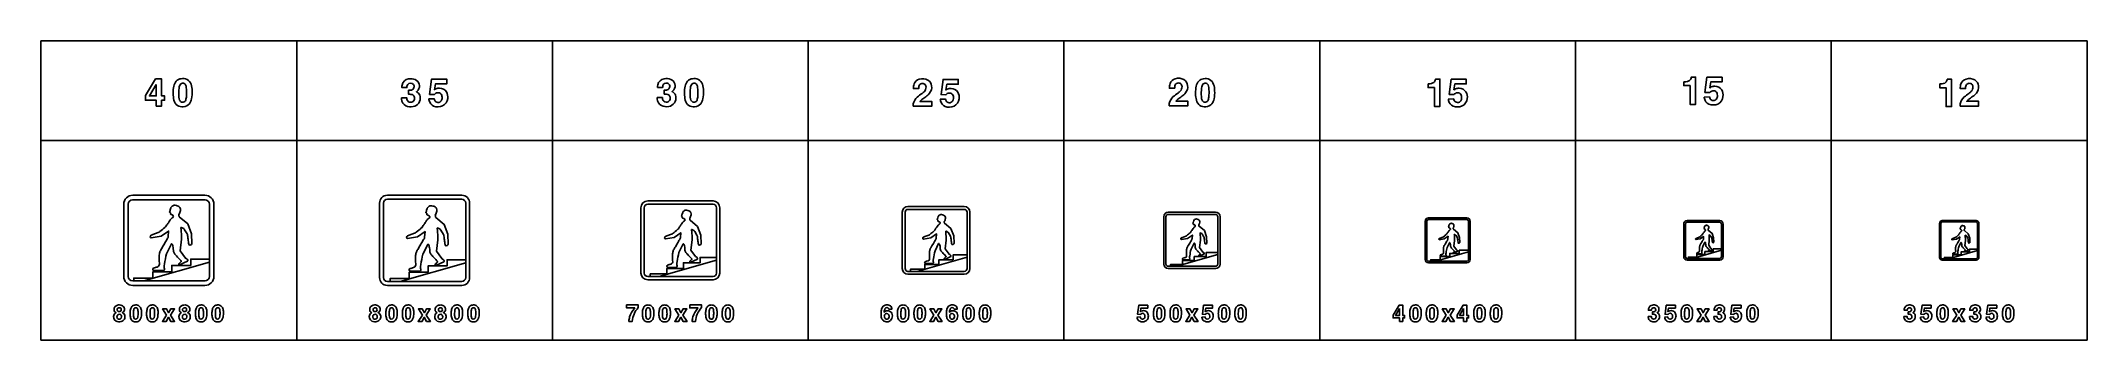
# Model space of a CAD drawing. Extents: x 0 to 18160, y 781 to 3436.
import ezdxf

# ---------------------------------------------------------------- set-up
doc = ezdxf.new("R2010")
doc.units = 0
doc.header["$MEASUREMENT"] = 0

msp = doc.modelspace()

# ---------------------------------------------------------------- linework, layer by layer
for points in [[(0, 2550.85), (2270, 2550.85), (2270, 3435.85), (0, 3435.85)], [(2270, 2550.85), (4540, 2550.85), (4540, 3435.85), (2270, 3435.85)], [(4540, 2550.85), (6810, 2550.85), (6810, 3435.85), (4540, 3435.85)], [(6810, 2550.85), (9080, 2550.85), (9080, 3435.85), (6810, 3435.85)], [(9080, 2550.85), (11350, 2550.85), (11350, 3435.85), (9080, 3435.85)], [(11350, 2550.85), (13620, 2550.85), (13620, 3435.85), (11350, 3435.85)], [(13620, 2550.85), (15890, 2550.85), (15890, 3435.85), (13620, 3435.85)], [(15890, 2550.85), (18160, 2550.85), (18160, 3435.85), (15890, 3435.85)], [(927.496, 2952.2), (1017.9, 3098.64), (1070.98, 3098.64), (1070.98, 2947.42), (1097.95, 2947.42), (1097.95, 2909.39), (1070.98, 2909.39), (1070.98, 2857.14), (1023.46, 2857.14), (1023.46, 2909.39), (927.496, 2909.39)], [(1023.46, 3049.99), (963.474, 2947.42), (1023.46, 2947.42)], [(0, 780.853), (2270, 780.853), (2270, 2550.85), (0, 2550.85)], [(2270, 780.853), (4540, 780.853), (4540, 2550.85), (2270, 2550.85)], [(4540, 780.853), (6810, 780.853), (6810, 2550.85), (4540, 2550.85)], [(6810, 780.853), (9080, 780.853), (9080, 2550.85), (6810, 2550.85)], [(9080, 780.853), (11350, 780.853), (11350, 2550.85), (9080, 2550.85)], [(11350, 780.853), (13620, 780.853), (13620, 2550.85), (11350, 2550.85)], [(13620, 780.853), (15890, 780.853), (15890, 2550.85), (13620, 2550.85)], [(15890, 780.853), (18160, 780.853), (18160, 2550.85), (15890, 2550.85)], [(914.424, 1305.97), (824.231, 1305.75), (824.262, 1331.43), (993.4, 1331.43), (993.4, 1387.46), (1160.94, 1387.46), (1160.94, 1443.72), (1164.64, 1443.7), (1329.24, 1443.69), (1329.24, 1499.23), (1331.15, 1499.24), (1494.85, 1499.26), (1494.94, 1471.96)], [(3189.62, 1300.98), (3099.43, 1300.76), (3099.46, 1326.44), (3268.6, 1326.44), (3268.6, 1382.47), (3436.14, 1382.47), (3436.14, 1438.73), (3439.84, 1438.71), (3604.44, 1438.7), (3604.44, 1494.24), (3606.35, 1494.25), (3770.05, 1494.27), (3770.14, 1466.97)], [(5487.06, 1346.05), (5408.14, 1345.86), (5408.16, 1368.32), (5556.16, 1368.32), (5556.16, 1417.36), (5702.76, 1417.36), (5702.76, 1466.58), (5706, 1466.56), (5850.02, 1466.55), (5850.02, 1515.15), (5851.69, 1515.16), (5994.93, 1515.18), (5995.01, 1491.29)], [(7784.65, 1391.03), (7717, 1390.86), (7717.03, 1410.12), (7843.88, 1410.12), (7843.88, 1452.15), (7969.54, 1452.15), (7969.54, 1494.34), (7972.31, 1494.33), (8095.76, 1494.32), (8095.76, 1535.98), (8097.19, 1535.98), (8219.97, 1536), (8220.04, 1515.52)], [(10082.2, 1435.92), (10025.8, 1435.78), (10025.9, 1451.83), (10131.6, 1451.83), (10131.6, 1486.85), (10236.3, 1486.85), (10236.3, 1522.01), (10238.6, 1522), (10341.5, 1521.99), (10341.5, 1556.71), (10342.7, 1556.71), (10445, 1556.73), (10445, 1539.66)], [(12379.8, 1480.96), (12334.7, 1480.85), (12334.7, 1493.68), (12419.2, 1493.68), (12419.2, 1521.7), (12503, 1521.7), (12503, 1549.83), (12504.9, 1549.82), (12587.2, 1549.81), (12587.2, 1577.59), (12588.1, 1577.59), (12670, 1577.6), (12670, 1563.95)], [(14661, 1505.9), (14621.6, 1505.8), (14621.6, 1517.04), (14695.6, 1517.04), (14695.6, 1541.55), (14768.9, 1541.55), (14768.9, 1566.17), (14770.5, 1566.16), (14842.5, 1566.15), (14842.5, 1590.45), (14843.3, 1590.45), (14914.9, 1590.47), (14915, 1578.52)], [(16934.1, 1502.95), (16894.6, 1502.85), (16894.6, 1514.08), (16968.6, 1514.08), (16968.6, 1538.6), (17041.9, 1538.6), (17041.9, 1563.21), (17043.5, 1563.2), (17115.5, 1563.2), (17115.5, 1587.5), (17116.4, 1587.5), (17188, 1587.51), (17188, 1575.57)], [(12001, 1002.95), (12055.2, 1090.82), (12087.1, 1090.82), (12087.1, 1000.08), (12103.3, 1000.08), (12103.3, 977.261), (12087.1, 977.261), (12087.1, 945.911), (12058.6, 945.911), (12058.6, 977.261), (12001, 977.261)], [(12569, 1002.97), (12623.3, 1090.83), (12655.1, 1090.83), (12655.1, 1000.1), (12671.3, 1000.1), (12671.3, 977.279), (12655.1, 977.279), (12655.1, 945.929), (12626.6, 945.929), (12626.6, 977.279), (12569, 977.279)], [(1115.2, 1002.62), (1080.08, 1057.17), (1114.84, 1057.17), (1133.11, 1023.12), (1151.83, 1057.17), (1185.98, 1057.17), (1150.44, 1003.14), (1186.95, 947.124), (1152.4, 947.124), (1132.54, 983.214), (1112.14, 947.124), (1077.99, 947.124)], [(3385.19, 1002.62), (3350.07, 1057.17), (3384.84, 1057.17), (3403.11, 1023.12), (3421.83, 1057.17), (3455.97, 1057.17), (3420.43, 1003.14), (3456.95, 947.124), (3422.4, 947.124), (3402.54, 983.214), (3382.14, 947.124), (3347.99, 947.124)], [(5662.41, 1002.24), (5627.29, 1056.79), (5662.06, 1056.79), (5680.33, 1022.74), (5699.05, 1056.79), (5733.19, 1056.79), (5697.65, 1002.76), (5734.17, 946.742), (5699.62, 946.742), (5679.76, 982.832), (5659.35, 946.742), (5625.21, 946.742)], [(7925.79, 1002.38), (7890.67, 1056.92), (7925.43, 1056.92), (7943.7, 1022.87), (7962.42, 1056.93), (7996.57, 1056.93), (7961.03, 1002.9), (7997.54, 946.878), (7962.99, 946.878), (7943.13, 982.968), (7922.73, 946.878), (7888.58, 946.878)], [(10198.2, 1002.65), (10163.1, 1057.2), (10197.9, 1057.2), (10216.2, 1023.15), (10234.9, 1057.2), (10269, 1057.2), (10233.5, 1003.17), (10270, 947.152), (10235.4, 947.152), (10215.6, 983.242), (10195.2, 947.152), (10161, 947.152)], [(12058.6, 1061.62), (12022.6, 1000.08), (12058.6, 1000.08)], [(12472.5, 1002.65), (12437.4, 1057.2), (12472.2, 1057.2), (12490.5, 1023.15), (12509.2, 1057.2), (12543.3, 1057.2), (12507.8, 1003.17), (12544.3, 947.152), (12509.7, 947.152), (12489.9, 983.242), (12469.5, 947.152), (12435.3, 947.152)], [(12626.6, 1061.64), (12590.6, 1000.1), (12626.6, 1000.1)], [(14734.2, 1002.64), (14699.1, 1057.19), (14733.9, 1057.19), (14752.1, 1023.13), (14770.8, 1057.19), (14805, 1057.19), (14769.4, 1003.16), (14806, 947.138), (14771.4, 947.138), (14751.6, 983.228), (14731.2, 947.138), (14697, 947.138)], [(17004.2, 1002.64), (16969.1, 1057.19), (17003.9, 1057.19), (17022.1, 1023.13), (17040.8, 1057.19), (17075, 1057.19), (17039.4, 1003.16), (17076, 947.138), (17041.4, 947.138), (17021.6, 983.228), (17001.2, 947.138), (16967, 947.138)]]:
    msp.add_lwpolyline(points, close=True)
for points in [[(1173.29, 2972.5, -0.0563084), (1179.33, 3035.33, -0.130301), (1201.53, 3079.13, -0.174843), (1243.35, 3100.54, -0.147552), (1296.47, 3093.9, -0.192146), (1333.28, 3050.74, -0.0833996), (1342.52, 2993.71, -0.0545507), (1337.51, 2922.93, -0.116773), (1318.43, 2878.86, -0.221099), (1263.57, 2851.17, -0.162564), (1212.11, 2863.69, -0.174743), (1180.84, 2909.11, -0.0640867), (1173.37, 2967.8)], [(3199.84, 2931.72), (3246.2, 2931.72, 0.0411845), (3248.26, 2916.52, 0.335066), (3278.75, 2891.24, 0.276505), (3310.74, 2905.77, 0.158203), (3316.31, 2926.51, 0.0878221), (3313.34, 2942.42, 0.217575), (3294.82, 2959.29, 0.0882727), (3273.57, 2962.41), (3262.75, 2962.41), (3262.75, 2997.68, 0.0282129), (3282.34, 2998.27, 0.50028), (3309.32, 3043.77, 0.235001), (3290.79, 3058.81, 0.165496), (3265.12, 3056.52, 0.220849), (3250.9, 3039.97, 0.055705), (3248.02, 3021.77), (3203.2, 3021.77, -0.0488003), (3204.97, 3044.36, -0.30773), (3262.59, 3098.86, -0.146685), (3322.07, 3092.94, -0.469869), (3348.61, 3000.16, -0.0891152), (3336.57, 2988.4), (3332.3, 2985.39, -0.0245333), (3343.48, 2979, -0.202429), (3365.75, 2942.3, -0.422325), (3303.08, 2852.85, -0.154301), (3238.98, 2860.04, -0.287878), (3199.96, 2920.74, -0.0143877)], [(3442.43, 2920.43), (3489.39, 2922.2, 0.0452719), (3495.79, 2905.97, 0.0567733), (3500.53, 2899.1, 0.070207), (3504.95, 2895.62, 0.264984), (3540.97, 2893.73, 0.20748), (3558.38, 2916.83, 0.147389), (3557.24, 2954.86, 0.308532), (3527.86, 2976.27, 0.215743), (3498.08, 2966.04, 0.028781), (3492.71, 2959.8), (3450.09, 2961.82), (3467.91, 3096.49), (3601.95, 3096.49), (3601.95, 3054.63), (3501.51, 3054.63), (3492.55, 3002.61, -0.0211252), (3505.46, 3010.16, -0.121371), (3538.8, 3016, -0.244671), (3598.59, 2984.05, -0.173069), (3610.16, 2924.93, -0.256779), (3564.98, 2858.93, -0.199585), (3485.44, 2857.87, -0.245625), (3445.16, 2906.76, -0.0170062)], [(5469.08, 2933.14), (5515.45, 2933.14, 0.0411845), (5517.5, 2917.93, 0.335066), (5547.99, 2892.66, 0.276505), (5579.98, 2907.19, 0.158203), (5585.55, 2927.92, 0.0878221), (5582.59, 2943.84, 0.217575), (5564.07, 2960.7, 0.0882727), (5542.82, 2963.83), (5532, 2963.83), (5532, 2999.09, 0.0282129), (5551.59, 2999.69, 0.50028), (5578.56, 3045.18, 0.235001), (5560.04, 3060.23, 0.165496), (5534.37, 3057.94, 0.220849), (5520.15, 3041.39, 0.055705), (5517.27, 3023.19), (5472.44, 3023.19, -0.0488003), (5474.22, 3045.78, -0.30773), (5531.84, 3100.28, -0.146685), (5591.32, 3094.35, -0.469869), (5617.86, 3001.58, -0.0891152), (5605.81, 2989.81), (5601.55, 2986.81, -0.0245333), (5612.72, 2980.41, -0.202429), (5635, 2943.72, -0.422325), (5572.32, 2854.27, -0.154301), (5508.22, 2861.46, -0.287878), (5469.2, 2922.16, -0.0143877)], [(5711.68, 2972.5, -0.0563084), (5717.72, 3035.33, -0.130301), (5739.91, 3079.13, -0.174843), (5781.74, 3100.54, -0.147552), (5834.86, 3093.9, -0.192146), (5871.67, 3050.74, -0.0833996), (5880.91, 2993.71, -0.0545507), (5875.89, 2922.93, -0.116773), (5856.82, 2878.86, -0.221099), (5801.96, 2851.17, -0.162564), (5750.5, 2863.69, -0.174743), (5719.22, 2909.11, -0.0640867), (5711.76, 2967.8)], [(7741.06, 2855.64, -0.0640343), (7742.32, 2876.58, -0.161687), (7778.14, 2937.12, -0.0283718), (7819.97, 2969.51, 0.0545111), (7840.86, 2987.44, 0.192461), (7855.83, 3026.97, 0.234238), (7842.24, 3053.35, 0.196223), (7816.93, 3058.13, 0.252425), (7795.01, 3040.95, 0.0856617), (7790.86, 3023.93, 0.0202329), (7790.15, 3012.24), (7743.51, 3012.24, -0.0983795), (7749.55, 3053.55, -0.245047), (7795.72, 3096.68, -0.207102), (7872.69, 3088.35, -0.233443), (7905.15, 3036.01, -0.20961), (7886.99, 2971.84, -0.0785124), (7853.06, 2940.36, 0.0107372), (7817.24, 2914.57, 0.0665092), (7801.37, 2898.53), (7905.86, 2898.53), (7905.86, 2855.64)], [(7981.21, 2917.58), (8028.17, 2919.36, 0.0452719), (8034.56, 2903.13, 0.0567733), (8039.3, 2896.25, 0.070207), (8043.73, 2892.78, 0.264984), (8079.74, 2890.88, 0.20748), (8097.16, 2913.99, 0.147389), (8096.02, 2952.02, 0.308532), (8066.63, 2973.43, 0.215743), (8036.85, 2963.2, 0.028781), (8031.48, 2956.96), (7988.87, 2958.97), (8006.68, 3093.65), (8140.72, 3093.65), (8140.72, 3051.78), (8040.29, 3051.78), (8031.33, 2999.77, -0.0211252), (8044.24, 3007.31, -0.121371), (8077.57, 3013.16, -0.244671), (8137.37, 2981.21, -0.173069), (8148.94, 2922.08, -0.256779), (8103.76, 2856.09, -0.199585), (8024.22, 2855.02, -0.245625), (7983.93, 2903.92, -0.0170062)], [(10012.9, 2859.7, -0.0640343), (10014.2, 2880.64, -0.161687), (10050, 2941.18, -0.0283718), (10091.8, 2973.57, 0.0545111), (10112.7, 2991.5, 0.192461), (10127.7, 3031.03, 0.234238), (10114.1, 3057.41, 0.196223), (10088.8, 3062.19, 0.252425), (10066.8, 3045.01, 0.0856617), (10062.7, 3027.99, 0.0202329), (10062, 3016.3), (10015.3, 3016.3, -0.0983795), (10021.4, 3057.61, -0.245047), (10067.6, 3100.74, -0.207102), (10144.5, 3092.41, -0.233443), (10177, 3040.08, -0.20961), (10158.8, 2975.9, -0.0785124), (10124.9, 2944.42, 0.0107372), (10089.1, 2918.63, 0.0665092), (10073.2, 2902.59), (10177.7, 2902.59), (10177.7, 2859.7)], [(10247.9, 2972.34, -0.0563084), (10253.9, 3035.18, -0.130301), (10276.1, 3078.98, -0.174843), (10317.9, 3100.38, -0.147552), (10371, 3093.75, -0.192146), (10407.8, 3050.58, -0.0833996), (10417.1, 2993.55, -0.0545507), (10412.1, 2922.78, -0.116773), (10393, 2878.7, -0.221099), (10338.1, 2851.02, -0.162564), (10286.7, 2863.53, -0.174743), (10255.4, 2908.95, -0.0640867), (10247.9, 2967.64)], [(12310.9, 3055.3), (12324.1, 3055.3, 0.0261527), (12330.1, 3055.97, 0.0824327), (12354.9, 3063.2, 0.211118), (12374.9, 3086.93, 0.0230957), (12377.6, 3096.85), (12415.7, 3096.85), (12415.7, 2854.86), (12367.1, 2854.86), (12367.1, 3021.89), (12310.9, 3021.89)], [(12491, 2919.85), (12538, 2921.63, 0.0452719), (12544.4, 2905.4, 0.0567733), (12549.1, 2898.53, 0.070207), (12553.5, 2895.05, 0.264984), (12589.6, 2893.16, 0.20748), (12607, 2916.26, 0.147389), (12605.8, 2954.29, 0.308532), (12576.4, 2975.7, 0.215743), (12546.7, 2965.47, 0.028781), (12541.3, 2959.23), (12498.7, 2961.24), (12516.5, 3095.92), (12650.5, 3095.92), (12650.5, 3054.06), (12550.1, 3054.06), (12541.1, 3002.04, -0.0211252), (12554.1, 3009.59, -0.121371), (12587.4, 3015.43, -0.244671), (12647.2, 2983.48, -0.173069), (12658.8, 2924.36, -0.256779), (12613.6, 2858.36, -0.199585), (12534, 2857.29, -0.245625), (12493.7, 2906.19, -0.0170062)], [(14580.9, 3072.8), (14594, 3072.8, 0.0261527), (14600.1, 3073.47, 0.0824327), (14624.9, 3080.69, 0.211118), (14644.9, 3104.43, 0.0230957), (14647.6, 3114.34), (14685.7, 3114.34), (14685.7, 2872.36), (14637.1, 2872.36), (14637.1, 3039.38), (14580.9, 3039.38)], [(14761, 2937.35), (14808, 2939.13, 0.0452719), (14814.4, 2922.9, 0.0567733), (14819.1, 2916.02, 0.070207), (14823.5, 2912.55, 0.264984), (14859.6, 2910.65, 0.20748), (14877, 2933.76, 0.147389), (14875.8, 2971.79, 0.308532), (14846.4, 2993.2, 0.215743), (14816.7, 2982.97, 0.028781), (14811.3, 2976.73), (14768.7, 2978.74), (14786.5, 3113.42), (14920.5, 3113.42), (14920.5, 3071.55), (14820.1, 3071.55), (14811.1, 3019.54, -0.0211252), (14824, 3027.08, -0.121371), (14857.4, 3032.93, -0.244671), (14917.2, 3000.98, -0.173069), (14928.7, 2941.85, -0.256779), (14883.6, 2875.86, -0.199585), (14804, 2874.79, -0.245625), (14763.7, 2923.69, -0.0170062)], [(16852.4, 3054.28), (16865.5, 3054.28, 0.0261527), (16871.5, 3054.95, 0.0824327), (16896.4, 3062.18, 0.211118), (16916.4, 3085.91, 0.0230957), (16919, 3095.83), (16957.1, 3095.83), (16957.1, 2853.84), (16908.5, 2853.84), (16908.5, 3020.87), (16852.4, 3020.87)], [(17032.5, 2856.84, -0.0640343), (17033.8, 2877.77, -0.161687), (17069.6, 2938.31, -0.0283718), (17111.4, 2970.7, 0.0545111), (17132.3, 2988.63, 0.192461), (17147.3, 3028.16, 0.234238), (17133.7, 3054.55, 0.196223), (17108.4, 3059.32, 0.252425), (17086.4, 3042.14, 0.0856617), (17082.3, 3025.12, 0.0202329), (17081.6, 3013.43), (17034.9, 3013.43, -0.0983795), (17041, 3054.74, -0.245047), (17087.1, 3097.87, -0.207102), (17164.1, 3089.54, -0.233443), (17196.6, 3037.21, -0.20961), (17178.4, 2973.03, -0.0785124), (17144.5, 2941.55, 0.0107372), (17108.7, 2915.76, 0.0665092), (17092.8, 2899.73), (17197.3, 2899.73), (17197.3, 2856.84)], [(1224.67, 2941.97, 0.0124589), (1225.19, 2935.65, 0.0668192), (1230.8, 2910.25, 0.615362), (1281.7, 2904.65, 0.0726881), (1287.15, 2917.68, 0.0588562), (1291.85, 2954.96, 0.0389037), (1290.23, 3021.95, 0.084671), (1283.64, 3045.29, 0.156013), (1272.18, 3057.45, 0.143208), (1256.47, 3060.41, 0.172584), (1240.71, 3054.21, 0.132565), (1230.76, 3038.65, 0.0498315), (1226.21, 3016.93, 0.0368731)], [(5763.06, 2941.97, 0.0124589), (5763.57, 2935.65, 0.0668192), (5769.18, 2910.26, 0.615362), (5820.09, 2904.65, 0.0726881), (5825.54, 2917.68, 0.0588562), (5830.24, 2954.96, 0.0389037), (5828.62, 3021.95, 0.084671), (5822.02, 3045.29, 0.156013), (5810.57, 3057.45, 0.143208), (5794.85, 3060.41, 0.172584), (5779.09, 3054.21, 0.132565), (5769.14, 3038.65, 0.0498315), (5764.6, 3016.93, 0.0368731)], [(10299.2, 2941.81, 0.0124589), (10299.8, 2935.49, 0.0668192), (10305.4, 2910.1, 0.615362), (10356.3, 2904.49, 0.0726881), (10361.7, 2917.52, 0.0588562), (10366.4, 2954.81, 0.0389037), (10364.8, 3021.79, 0.084671), (10358.2, 3045.13, 0.156013), (10346.8, 3057.29, 0.143208), (10331, 3060.26, 0.172584), (10315.3, 3054.06, 0.132565), (10305.3, 3038.5, 0.0498315), (10300.8, 3016.77, 0.0368731)], [(815, 1265.85, -0.414213), (735, 1345.85), (735, 1985.85, -0.414213), (815, 2065.85), (1455, 2065.85, -0.414213), (1535, 1985.85), (1535, 1345.85, -0.414213), (1455, 1265.85)], [(815, 1305.85), (1455, 1305.85, 0.414213), (1495, 1345.85), (1495, 1985.85, 0.414213), (1455, 2025.85), (815, 2025.85, 0.414213), (775, 1985.85), (775, 1345.85, 0.414213)], [(3075, 1265.85, -0.414213), (3005, 1335.85), (3005, 1995.85, -0.414213), (3075, 2065.85), (3735, 2065.85, -0.414213), (3805, 1995.85), (3805, 1335.85, -0.414213), (3735, 1265.85)], [(3075, 1300.85), (3735, 1300.85, 0.414213), (3770, 1335.85), (3770, 1995.85, 0.414213), (3735, 2030.85), (3075, 2030.85, 0.414213), (3040, 1995.85), (3040, 1335.85, 0.414213)], [(5385, 1315.85, -0.414213), (5325, 1375.85), (5325, 1955.85, -0.414213), (5385, 2015.85), (5965, 2015.85, -0.414213), (6025, 1955.85), (6025, 1375.85, -0.414213), (5965, 1315.85)], [(1243.46, 1476.42, 0.0454288), (1245.86, 1478.95, 0.259549), (1245.86, 1479.87, 0.0577904), (1244.49, 1482.61, 0.0494971), (1237.86, 1490.15, 0.00635653), (1204.49, 1527.18, -0.0241546), (1185.29, 1549.12, -0.146), (1175.46, 1573.58), (1175, 1593.24, 0.0902112), (1171.8, 1614.27, -0.00786231), (1169.29, 1624.55, 0.0730592), (1167.71, 1628.59, 0.236197), (1161.57, 1635.94, 0.444916), (1157.74, 1634.69), (1115.45, 1546.9, 0.0428082), (1097.74, 1456.36), (1094.72, 1439.22, 0.077591), (1093.94, 1430.74, 0.0719805), (1096.29, 1414.01, -0.220084), (1095.77, 1406.81, -0.136897), (1088.74, 1397.54), (1002.6, 1397.43, -0.806654), (1000.52, 1419.81, -0.0211454), (1031.69, 1429.35, 0.153391), (1043.35, 1435.98, 0.192996), (1051.35, 1454.27, 0.00635589), (1050.43, 1478.72), (1050.43, 1524.67, -0.0676101), (1051.57, 1545.24, 0.0175459), (1055.23, 1561.01, -0.107446), (1059.8, 1574.27, 0.0440683), (1069.86, 1590.95, 0.0204936), (1079.23, 1606.95), (1096.15, 1635.98, -0.0125247), (1115.34, 1668.89, -0.0277772), (1124.72, 1684.89, 0.112104), (1130.37, 1698.14), (1130.5, 1699.91), (1133.6, 1748.85), (1065.91, 1701.68), (977.129, 1686.82, -0.562013), (975.563, 1709.03, -0.0778491), (979.678, 1711.32, 0.017227), (993.618, 1716.8), (1040.25, 1735.32, 0.0980888), (1055.56, 1743.09, 0.00911257), (1100.26, 1780.67, 0.0636627), (1107.11, 1786.38, 0.00516637), (1118.09, 1802.61, -0.0156807), (1135.46, 1827.98, -0.0169696), (1152.37, 1853.35, -0.117833), (1170.89, 1867.98, 0.137704), (1174.09, 1871.18, 0.187976), (1175, 1881.46, 0.270403), (1165.4, 1892.67, 0.0489008), (1155.8, 1895.87, -0.0711565), (1151.23, 1897.01, -0.268027), (1148.49, 1900.44, -0.0671122), (1148.72, 1904.78, 0.0840399), (1148.72, 1910.04, 0.134977), (1147.8, 1912.09, 0.109403), (1145.74, 1913.46, -0.0374287), (1143.23, 1914.61, -0.228801), (1141.86, 1916.44, -0.133702), (1143, 1923.07, 0.0586099), (1148.03, 1937.92), (1153.05, 1953.92, -0.0391003), (1153.92, 1956.55, -0.222059), (1177.32, 1976.36, -0.00728581), (1179.14, 1976.75, -0.144586), (1204.07, 1975.63, -0.102766), (1228.32, 1962.84, -0.204578), (1236.54, 1952.96, -0.0514266), (1237.4, 1930.46, -0.131581), (1225.23, 1895.71), (1225.41, 1884.2, 0.123657), (1226.35, 1879.25, 0.00916011), (1228.37, 1875.07), (1303.85, 1811.73), (1336.3, 1725.22), (1340.22, 1637.85, -0.48784), (1314.34, 1624.78, -0.107689), (1311.99, 1632.76), (1310.48, 1640.85), (1310.15, 1642.93, 0.00462916), (1304.6, 1685.81), (1302.54, 1699.98), (1301.86, 1710.04, 0.0629831), (1297.74, 1723.07), (1274.89, 1759.87, 0.00569688), (1269.17, 1768.78, 0.0654224), (1267.19, 1770.62), (1245.68, 1780.93, 0.511514), (1242.74, 1778.66), (1244.69, 1756.09), (1248.08, 1708.02, -0.0367361), (1248.41, 1675.94), (1235.86, 1573.6), (1281.94, 1508.51, 0.0485273), (1283.65, 1507.06, 0.0307277), (1295.96, 1500.6, -0.163791), (1303.16, 1488.08, -0.103414), (1301.59, 1481.35), (1230.25, 1447.52, -0.47865), (1226.18, 1461.46), (1238.29, 1472.24, 0.0509507)], [(3518.65, 1471.43, 0.0454288), (3521.06, 1473.96, 0.259549), (3521.06, 1474.88, 0.0577904), (3519.68, 1477.62, 0.0494971), (3513.06, 1485.16, 0.00635653), (3479.68, 1522.19, -0.0241546), (3460.48, 1544.13, -0.146), (3450.65, 1568.59), (3450.2, 1588.25, 0.0902112), (3447, 1609.28, -0.00786231), (3444.48, 1619.56, 0.0730592), (3442.9, 1623.6, 0.236197), (3436.77, 1630.95, 0.444916), (3432.94, 1629.7), (3390.65, 1541.91, 0.0428082), (3372.94, 1451.36), (3369.92, 1434.23, 0.077591), (3369.14, 1425.75, 0.0719805), (3371.48, 1409.02, -0.220084), (3370.97, 1401.82, -0.136897), (3363.93, 1392.55), (3277.8, 1392.44, -0.806654), (3275.71, 1414.82, -0.0211454), (3306.89, 1424.36, 0.153391), (3318.54, 1430.99, 0.192996), (3326.54, 1449.28, 0.00635589), (3325.63, 1473.73), (3325.63, 1519.68, -0.0676101), (3326.77, 1540.25, 0.0175459), (3330.43, 1556.02, -0.107446), (3335, 1569.28, 0.0440683), (3345.06, 1585.96, 0.0204936), (3354.43, 1601.96), (3371.34, 1630.99, -0.0125247), (3390.54, 1663.9, -0.0277772), (3399.91, 1679.9, 0.112104), (3405.57, 1693.15), (3405.7, 1694.92), (3408.8, 1743.86), (3341.11, 1696.69), (3252.32, 1681.83, -0.562013), (3250.76, 1704.04, -0.0778491), (3254.87, 1706.33, 0.017227), (3268.81, 1711.81), (3315.45, 1730.33, 0.0980888), (3330.76, 1738.1, 0.00911257), (3375.45, 1775.68, 0.0636627), (3382.31, 1781.39, 0.00516637), (3393.28, 1797.62, -0.0156807), (3410.65, 1822.99, -0.0169696), (3427.57, 1848.36, -0.117833), (3446.08, 1862.99, 0.137704), (3449.28, 1866.19, 0.187976), (3450.2, 1876.47, 0.270403), (3440.6, 1887.68, 0.0489008), (3431, 1890.88, -0.0711565), (3426.43, 1892.02, -0.268027), (3423.68, 1895.45, -0.0671122), (3423.91, 1899.79, 0.0840399), (3423.91, 1905.05, 0.134977), (3423, 1907.1, 0.109403), (3420.94, 1908.47, -0.0374287), (3418.43, 1909.62, -0.228801), (3417.06, 1911.45, -0.133702), (3418.2, 1918.08, 0.0586099), (3423.23, 1932.93), (3428.25, 1948.93, -0.0391003), (3429.11, 1951.56, -0.222059), (3452.52, 1971.37, -0.00728581), (3454.33, 1971.76, -0.144586), (3479.27, 1970.64, -0.102766), (3503.52, 1957.85, -0.204578), (3511.73, 1947.97, -0.0514266), (3512.59, 1925.47, -0.131581), (3500.43, 1890.72), (3500.61, 1879.21, 0.123657), (3501.55, 1874.26, 0.00916011), (3503.56, 1870.08), (3579.04, 1806.74), (3611.5, 1720.23), (3615.42, 1632.86, -0.48784), (3589.54, 1619.79, -0.107689), (3587.18, 1627.77), (3585.67, 1635.86), (3585.35, 1637.94, 0.00462916), (3579.8, 1680.82), (3577.74, 1694.99), (3577.06, 1705.05, 0.0629831), (3572.94, 1718.08), (3550.08, 1754.88, 0.00569688), (3544.37, 1763.79, 0.0654224), (3542.39, 1765.63), (3520.87, 1775.94, 0.511514), (3517.94, 1773.67), (3519.88, 1751.1), (3523.28, 1703.03, -0.0367361), (3523.61, 1670.95), (3511.06, 1568.61), (3557.14, 1503.52, 0.0485273), (3558.84, 1502.07, 0.0307277), (3571.15, 1495.61, -0.163791), (3578.36, 1483.09, -0.103414), (3576.79, 1476.36), (3505.45, 1442.53, -0.47865), (3501.38, 1456.47), (3513.49, 1467.25, 0.0509507)], [(5385, 1345.85), (5965, 1345.85, 0.414213), (5995, 1375.85), (5995, 1955.85, 0.414213), (5965, 1985.85), (5385, 1985.85, 0.414213), (5355, 1955.85), (5355, 1375.85, 0.414213)], [(5774.96, 1495.19, 0.0454288), (5777.06, 1497.41, 0.259549), (5777.06, 1498.21, 0.0577904), (5775.86, 1500.61, 0.0494971), (5770.06, 1507.21, 0.00635653), (5740.86, 1539.61, -0.0241546), (5724.06, 1558.81, -0.146), (5715.46, 1580.21), (5715.06, 1597.41, 0.0902112), (5712.26, 1615.81, -0.00786231), (5710.06, 1624.81, 0.0730592), (5708.68, 1628.34, 0.236197), (5703.31, 1634.77, 0.444916), (5699.96, 1633.68), (5662.95, 1556.86, 0.0428082), (5647.46, 1477.63), (5644.82, 1462.64, 0.077591), (5644.13, 1455.22, 0.0719805), (5646.19, 1440.59, -0.220084), (5645.73, 1434.29, -0.136897), (5639.58, 1426.17), (5564.21, 1426.07, -0.806654), (5562.39, 1445.66, -0.0211454), (5589.66, 1454.01, 0.153391), (5599.86, 1459.81, 0.192996), (5606.86, 1475.81, 0.00635589), (5606.06, 1497.21), (5606.06, 1537.41, -0.0676101), (5607.06, 1555.41, 0.0175459), (5610.26, 1569.21, -0.107446), (5614.26, 1580.81, 0.0440683), (5623.06, 1595.41, 0.0204936), (5631.26, 1609.41), (5646.06, 1634.81, -0.0125247), (5662.86, 1663.61, -0.0277772), (5671.06, 1677.61, 0.112104), (5676.01, 1689.2), (5676.13, 1690.75), (5678.84, 1733.57), (5619.61, 1692.29), (5541.92, 1679.29, -0.562013), (5540.55, 1698.72, -0.0778491), (5544.15, 1700.72, 0.017227), (5556.35, 1705.53), (5597.15, 1721.72, 0.0980888), (5610.55, 1728.53, 0.00911257), (5649.66, 1761.41, 0.0636627), (5655.66, 1766.41, 0.00516637), (5665.26, 1780.6, -0.0156807), (5680.46, 1802.81, -0.0169696), (5695.26, 1825.01, -0.117833), (5711.46, 1837.81, 0.137704), (5714.26, 1840.61, 0.187976), (5715.06, 1849.61, 0.270403), (5706.66, 1859.41, 0.0489008), (5698.26, 1862.21, -0.0711565), (5694.26, 1863.21, -0.268027), (5691.86, 1866.21, -0.0671122), (5692.06, 1870.01, 0.0840399), (5692.06, 1874.61, 0.134977), (5691.26, 1876.41, 0.109403), (5689.46, 1877.61, -0.0374287), (5687.26, 1878.6, -0.228801), (5686.06, 1880.21, -0.133702), (5687.06, 1886.01, 0.0586099), (5691.46, 1899.01), (5695.86, 1913.01, -0.0391003), (5696.61, 1915.31, -0.222059), (5717.09, 1932.64, -0.00728581), (5718.68, 1932.98, -0.144586), (5740.5, 1932, -0.102766), (5761.71, 1920.81, -0.204578), (5768.91, 1912.16, -0.0514266), (5769.66, 1892.48, -0.131581), (5759.02, 1862.07), (5759.17, 1852, 0.123657), (5760, 1847.66, 0.00916011), (5761.76, 1844.01), (5827.8, 1788.59), (5856.2, 1712.89), (5859.63, 1636.44, -0.48784), (5836.98, 1625.01, -0.107689), (5834.92, 1631.99), (5833.6, 1639.07), (5833.32, 1640.89, 0.00462916), (5828.46, 1678.41), (5826.66, 1690.81), (5826.06, 1699.61, 0.0629831), (5822.46, 1711.01), (5802.46, 1743.21, 0.00569688), (5797.46, 1751.01, 0.0654224), (5795.73, 1752.62), (5776.9, 1761.64, 0.511514), (5774.33, 1759.65), (5776.04, 1739.9), (5779, 1697.84, -0.0367361), (5779.3, 1669.77), (5768.31, 1580.22), (5808.63, 1523.27, 0.0485273), (5810.13, 1522, 0.0307277), (5820.9, 1516.35, -0.163791), (5827.2, 1505.39, -0.103414), (5825.83, 1499.5), (5763.4, 1469.9, -0.47865), (5759.84, 1482.1), (5770.44, 1491.54, 0.0509507)], [(7695, 1365.85, -0.414213), (7645, 1415.85), (7645, 1915.85, -0.414213), (7695, 1965.85), (8195, 1965.85, -0.414213), (8245, 1915.85), (8245, 1415.85, -0.414213), (8195, 1365.85)], [(7695, 1390.85), (8195, 1390.85, 0.414213), (8220, 1415.85), (8220, 1915.85, 0.414213), (8195, 1940.85), (7695, 1940.85, 0.414213), (7670, 1915.85), (7670, 1415.85, 0.414213)], [(8031.43, 1518.86, 0.0454288), (8033.23, 1520.76, 0.259549), (8033.23, 1521.45, 0.0577904), (8032.2, 1523.51, 0.0494971), (8027.23, 1529.17, 0.00635653), (8002.2, 1556.94, -0.0241546), (7987.8, 1573.39, -0.146), (7980.43, 1591.74), (7980.09, 1606.48, 0.0902112), (7977.68, 1622.25, -0.00786231), (7975.8, 1629.97, 0.0730592), (7974.61, 1633, 0.236197), (7970.01, 1638.5, 0.444916), (7967.14, 1637.57), (7935.42, 1571.73, 0.0428082), (7922.14, 1503.82), (7919.87, 1490.97, 0.077591), (7919.29, 1484.61, 0.0719805), (7921.05, 1472.06, -0.220084), (7920.66, 1466.66, -0.136897), (7915.38, 1459.71), (7850.78, 1459.62, -0.806654), (7849.22, 1476.41, -0.0211454), (7872.6, 1483.56, 0.153391), (7881.34, 1488.54, 0.192996), (7887.34, 1502.25, 0.00635589), (7886.66, 1520.59), (7886.66, 1555.05, -0.0676101), (7887.51, 1570.48, 0.0175459), (7890.25, 1582.31, -0.107446), (7893.68, 1592.25, 0.0440683), (7901.23, 1604.76, 0.0204936), (7908.25, 1616.76), (7920.94, 1638.54, -0.0125247), (7935.34, 1663.22, -0.0277772), (7942.37, 1675.22, 0.112104), (7946.61, 1685.16), (7946.71, 1686.49), (7949.04, 1723.19), (7898.27, 1687.81), (7831.68, 1676.67, -0.562013), (7830.5, 1693.32, -0.0778491), (7833.59, 1695.04, 0.017227), (7844.05, 1699.15), (7879.02, 1713.04, 0.0980888), (7890.5, 1718.87, 0.00911257), (7924.03, 1747.05, 0.0636627), (7929.17, 1751.34, 0.00516637), (7937.4, 1763.51, -0.0156807), (7950.43, 1782.54, -0.0169696), (7963.11, 1801.57, -0.117833), (7977, 1812.54, 0.137704), (7979.4, 1814.94, 0.187976), (7980.09, 1822.65, 0.270403), (7972.88, 1831.05, 0.0489008), (7965.68, 1833.45, -0.0711565), (7962.25, 1834.31, -0.268027), (7960.2, 1836.88, -0.0671122), (7960.37, 1840.14, 0.0840399), (7960.37, 1844.08, 0.134977), (7959.68, 1845.62, 0.109403), (7958.14, 1846.65, -0.0374287), (7956.25, 1847.51, -0.228801), (7955.23, 1848.88, -0.133702), (7956.09, 1853.85, 0.0586099), (7959.86, 1864.99), (7963.62, 1876.99, -0.0391003), (7964.27, 1878.97, -0.222059), (7981.82, 1893.82, -0.00728581), (7983.18, 1894.12, -0.144586), (8001.88, 1893.27, -0.102766), (8020.07, 1883.69, -0.204578), (8026.24, 1876.27, -0.0514266), (8026.88, 1859.4, -0.131581), (8017.76, 1833.34), (8017.89, 1824.7, 0.123657), (8018.6, 1820.99, 0.00916011), (8020.11, 1817.86), (8076.72, 1770.35), (8101.06, 1705.47), (8104, 1639.94, -0.48784), (8084.59, 1630.14, -0.107689), (8082.82, 1636.12), (8081.69, 1642.19), (8081.44, 1643.75, 0.00462916), (8077.28, 1675.91), (8075.74, 1686.54), (8075.23, 1694.08, 0.0629831), (8072.14, 1703.85), (8055, 1731.45, 0.00569688), (8050.71, 1738.14, 0.0654224), (8049.22, 1739.52), (8033.09, 1747.25, 0.511514), (8030.89, 1745.55), (8032.35, 1728.62), (8034.89, 1692.57, -0.0367361), (8035.14, 1668.51), (8025.73, 1591.75), (8060.29, 1542.93, 0.0485273), (8061.57, 1541.85, 0.0307277), (8070.8, 1537, -0.163791), (8076.2, 1527.61, -0.103414), (8075.03, 1522.56), (8021.52, 1497.19, -0.47865), (8018.47, 1507.64), (8027.55, 1515.73, 0.0509507)], [(10005, 1415.85, -0.414213), (9965, 1455.85), (9965, 1875.85, -0.414213), (10005, 1915.85), (10425, 1915.85, -0.414213), (10465, 1875.85), (10465, 1455.85, -0.414213), (10425, 1415.85)], [(10005, 1435.85), (10425, 1435.85, 0.414213), (10445, 1455.85), (10445, 1875.85, 0.414213), (10425, 1895.85), (10005, 1895.85, 0.414213), (9985, 1875.85), (9985, 1455.85, 0.414213)], [(10287.8, 1542.45, 0.0454288), (10289.4, 1544.03, 0.259549), (10289.4, 1544.6, 0.0577904), (10288.5, 1546.32, 0.0494971), (10284.4, 1551.03, 0.00635653), (10263.5, 1574.17, -0.0241546), (10251.5, 1587.89, -0.146), (10245.3, 1603.17), (10245.1, 1615.46, 0.0902112), (10243.1, 1628.6, -0.00786231), (10241.5, 1635.03, 0.0730592), (10240.5, 1637.56, 0.236197), (10236.7, 1642.15, 0.444916), (10234.3, 1641.37), (10207.8, 1586.5, 0.0428082), (10196.8, 1529.91), (10194.9, 1519.2, 0.077591), (10194.4, 1513.9, 0.0719805), (10195.9, 1503.45, -0.220084), (10195.5, 1498.95, -0.136897), (10191.1, 1493.15), (10137.3, 1493.08, -0.806654), (10136, 1507.07, -0.0211454), (10155.5, 1513.03, 0.153391), (10162.8, 1517.17, 0.192996), (10167.8, 1528.6, 0.00635589), (10167.2, 1543.89), (10167.2, 1572.6, -0.0676101), (10167.9, 1585.46, 0.0175459), (10170.2, 1595.32, -0.107446), (10173.1, 1603.6, 0.0440683), (10179.4, 1614.03, 0.0204936), (10185.2, 1624.03), (10195.8, 1642.17, -0.0125247), (10207.8, 1662.74, -0.0277772), (10213.6, 1672.74, 0.112104), (10217.2, 1681.02), (10217.3, 1682.13), (10219.2, 1712.72), (10176.9, 1683.24), (10121.4, 1673.95, -0.562013), (10120.4, 1687.83, -0.0778491), (10123, 1689.26, 0.017227), (10131.7, 1692.69), (10160.8, 1704.26, 0.0980888), (10170.4, 1709.12, 0.00911257), (10198.3, 1732.6, 0.0636627), (10202.6, 1736.17, 0.00516637), (10209.5, 1746.32, -0.0156807), (10220.3, 1762.17, -0.0169696), (10230.9, 1778.03, -0.117833), (10242.5, 1787.17, 0.137704), (10244.5, 1789.17, 0.187976), (10245.1, 1795.6, 0.270403), (10239.1, 1802.6, 0.0489008), (10233.1, 1804.6, -0.0711565), (10230.2, 1805.32, -0.268027), (10228.5, 1807.46, -0.0671122), (10228.6, 1810.17, 0.0840399), (10228.6, 1813.46, 0.134977), (10228.1, 1814.75, 0.109403), (10226.8, 1815.6, -0.0374287), (10225.2, 1816.32, -0.228801), (10224.4, 1817.46, -0.133702), (10225.1, 1821.6, 0.0586099), (10228.2, 1830.89), (10231.3, 1840.89, -0.0391003), (10231.9, 1842.53, -0.222059), (10246.5, 1854.91, -0.00728581), (10247.6, 1855.16, -0.144586), (10263.2, 1854.45, -0.102766), (10278.4, 1846.46, -0.204578), (10283.5, 1840.29, -0.0514266), (10284.1, 1826.23, -0.131581), (10276.5, 1804.51), (10276.6, 1797.31, 0.123657), (10277.2, 1794.22, 0.00916011), (10278.4, 1791.61), (10325.6, 1752.02), (10345.9, 1697.95), (10348.3, 1643.34, -0.48784), (10332.2, 1635.17, -0.107689), (10330.7, 1640.16), (10329.7, 1645.22), (10329.5, 1646.52, 0.00462916), (10326.1, 1673.32), (10324.8, 1682.17), (10324.4, 1688.46, 0.0629831), (10321.8, 1696.6), (10307.5, 1719.6, 0.00569688), (10303.9, 1725.17, 0.0654224), (10302.7, 1726.33), (10289.2, 1732.77, 0.511514), (10287.4, 1731.35), (10288.6, 1717.24), (10290.7, 1687.2, -0.0367361), (10290.9, 1667.15), (10283.1, 1603.19), (10311.9, 1562.5, 0.0485273), (10313, 1561.6, 0.0307277), (10320.7, 1557.56, -0.163791), (10325.2, 1549.74, -0.103414), (10324.2, 1545.53), (10279.6, 1524.39, -0.47865), (10277.1, 1533.1), (10284.6, 1539.84, 0.0509507)], [(12315, 1465.85, -0.414213), (12285, 1495.85), (12285, 1835.85, -0.414213), (12315, 1865.85), (12655, 1865.85, -0.414213), (12685, 1835.85), (12685, 1495.85, -0.414213), (12655, 1465.85)], [(12315, 1480.85), (12655, 1480.85, 0.414213), (12670, 1495.85), (12670, 1835.85, 0.414213), (12655, 1850.85), (12315, 1850.85, 0.414213), (12300, 1835.85), (12300, 1495.85, 0.414213)], [(12544.3, 1566.18, 0.0454288), (12545.5, 1567.67, 0.0577904), (12544.8, 1569.27, 0.0494971), (12541.5, 1573.05, 0.00635653), (12524.8, 1591.56, -0.0241546), (12515.2, 1602.53, -0.146), (12510.3, 1614.76), (12510, 1624.59, 0.0902112), (12508.4, 1635.1, -0.00786231), (12507.2, 1640.25, 0.0730592), (12506.4, 1642.27, 0.236197), (12503.3, 1645.94, 0.444916), (12501.4, 1645.32), (12480.3, 1601.42, 0.0428082), (12471.4, 1556.15), (12469.9, 1547.58, 0.077591), (12469.5, 1543.34, 0.0719805), (12470.7, 1534.98, -0.220084), (12470.4, 1531.38, -0.136897), (12466.9, 1526.74), (12423.8, 1526.68, -0.806654), (12422.8, 1537.88, -0.0211454), (12438.4, 1542.65, 0.153391), (12444.2, 1545.96, 0.192996), (12448.2, 1555.1, 0.00635589), (12447.8, 1567.33), (12447.8, 1590.3, -0.0676101), (12448.3, 1600.59, 0.0175459), (12450.2, 1608.47, -0.107446), (12452.4, 1615.1, 0.0440683), (12457.5, 1623.45, 0.0204936), (12462.2, 1631.45), (12470.6, 1645.96, -0.0125247), (12480.2, 1662.42, -0.0277772), (12484.9, 1670.42, 0.112104), (12487.7, 1677.04), (12487.8, 1677.93), (12489.3, 1702.4), (12455.5, 1678.81), (12411.1, 1671.38, -0.562013), (12410.3, 1682.48, -0.0778491), (12412.4, 1683.63, 0.017227), (12419.4, 1686.37), (12442.7, 1695.63, 0.0980888), (12450.3, 1699.51, 0.00911257), (12472.7, 1718.3, 0.0636627), (12476.1, 1721.16, 0.00516637), (12481.6, 1729.27, -0.0156807), (12490.3, 1741.96, -0.0169696), (12498.7, 1754.65, -0.117833), (12508, 1761.96, 0.137704), (12509.6, 1763.56, 0.187976), (12510, 1768.7, 0.270403), (12505.2, 1774.3, 0.0489008), (12500.4, 1775.9, -0.0711565), (12498.2, 1776.47, -0.268027), (12496.8, 1778.19, -0.0671122), (12496.9, 1780.36, 0.0840399), (12496.9, 1782.99, 0.134977), (12496.4, 1784.02, 0.109403), (12495.4, 1784.7, -0.0374287), (12494.2, 1785.27, -0.228801), (12493.5, 1786.19, -0.133702), (12494, 1789.5, 0.0586099), (12496.6, 1796.93), (12499.1, 1804.93, -0.0391003), (12499.5, 1806.25, -0.222059), (12511.2, 1816.15, -0.00728581), (12512.1, 1816.35, -0.144586), (12524.6, 1815.78, -0.102766), (12536.7, 1809.39, -0.204578), (12540.8, 1804.45, -0.0514266), (12541.2, 1793.2, -0.131581), (12535.2, 1775.83), (12535.3, 1770.07, 0.123657), (12535.7, 1767.59, 0.00916011), (12536.7, 1765.51), (12574.5, 1733.84), (12590.7, 1690.58), (12592.7, 1646.9, -0.48784), (12579.7, 1640.36, -0.107689), (12578.5, 1644.35), (12577.8, 1648.4), (12577.6, 1649.44, 0.00462916), (12574.8, 1670.87), (12573.8, 1677.96), (12573.5, 1682.99, 0.0629831), (12571.4, 1689.5), (12560, 1707.9, 0.00569688), (12557.1, 1712.36, 0.0654224), (12556.1, 1713.28), (12545.4, 1718.44, 0.511514), (12543.9, 1717.3), (12544.9, 1706.02), (12546.6, 1681.98, -0.0367361), (12546.8, 1665.94), (12540.5, 1614.77), (12563.5, 1582.22, 0.0485273), (12564.4, 1581.5, 0.0307277), (12570.5, 1578.27, -0.163791), (12574.1, 1572.01, -0.103414), (12573.3, 1568.64), (12537.7, 1551.73, -0.47865), (12535.6, 1558.7), (12541.7, 1564.09, 0.0509507)], [(14610, 1490.85, -0.414213), (14580, 1520.85), (14580, 1810.85, -0.414213), (14610, 1840.85), (14900, 1840.85, -0.414213), (14930, 1810.85), (14930, 1520.85, -0.414213), (14900, 1490.85)], [(14610, 1505.85), (14900, 1505.85, 0.414213), (14915, 1520.85), (14915, 1810.85, 0.414213), (14900, 1825.85), (14610, 1825.85, 0.414213), (14595, 1810.85), (14595, 1520.85, 0.414213)], [(16874, 1490.85, -0.414213), (16850, 1514.85), (16850, 1816.85, -0.414213), (16874, 1840.85), (17176, 1840.85, -0.414213), (17200, 1816.85), (17200, 1514.85, -0.414213), (17176, 1490.85)], [(16874, 1502.85), (17176, 1502.85, 0.414213), (17188, 1514.85), (17188, 1816.85, 0.414213), (17176, 1828.85), (16874, 1828.85, 0.414213), (16862, 1816.85), (16862, 1514.85, 0.414213)], [(14805, 1580.47, 0.0454288), (14806, 1581.78, 0.0577904), (14805.4, 1583.18, 0.0494971), (14802.5, 1586.48, 0.00635653), (14787.9, 1602.68, -0.0241546), (14779.5, 1612.28, -0.146), (14775.2, 1622.98), (14775, 1631.58, 0.0902112), (14773.6, 1640.78, -0.00786231), (14772.5, 1645.28, 0.0730592), (14771.8, 1647.05, 0.236197), (14769.1, 1650.26, 0.444916), (14767.5, 1649.72), (14749, 1611.31, 0.0428082), (14741.2, 1571.69), (14739.9, 1564.2, 0.077591), (14739.6, 1560.49, 0.0719805), (14740.6, 1553.17, -0.220084), (14740.4, 1550.02, -0.136897), (14737.3, 1545.96), (14699.6, 1545.91, -0.806654), (14698.7, 1555.71, -0.0211454), (14712.3, 1559.88, 0.153391), (14717.4, 1562.78, 0.192996), (14720.9, 1570.78, 0.00635589), (14720.5, 1581.48), (14720.5, 1601.58, -0.0676101), (14721, 1610.58, 0.0175459), (14722.6, 1617.48, -0.107446), (14724.6, 1623.28, 0.0440683), (14729, 1630.58, 0.0204936), (14733.1, 1637.58), (14740.5, 1650.28, -0.0125247), (14748.9, 1664.68, -0.0277772), (14753, 1671.68, 0.112104), (14755.5, 1677.47), (14755.5, 1678.25), (14756.9, 1699.66), (14727.3, 1679.02), (14688.4, 1672.52, -0.562013), (14687.8, 1682.24, -0.0778491), (14689.6, 1683.24, 0.017227), (14695.7, 1685.64), (14716.1, 1693.74, 0.0980888), (14722.8, 1697.14, 0.00911257), (14742.3, 1713.58, 0.0636627), (14745.3, 1716.08, 0.00516637), (14750.1, 1723.18, -0.0156807), (14757.7, 1734.28, -0.0169696), (14765.1, 1745.38, -0.117833), (14773.2, 1751.78, 0.137704), (14774.6, 1753.18, 0.187976), (14775, 1757.68, 0.270403), (14770.8, 1762.58, 0.0489008), (14766.6, 1763.98, -0.0711565), (14764.6, 1764.48, -0.268027), (14763.4, 1765.98, -0.0671122), (14763.5, 1767.88, 0.0840399), (14763.5, 1770.18, 0.134977), (14763.1, 1771.08, 0.109403), (14762.2, 1771.68, -0.0374287), (14761.1, 1772.18, -0.228801), (14760.5, 1772.98, -0.133702), (14761, 1775.88, 0.0586099), (14763.2, 1782.38), (14765.4, 1789.38, -0.0391003), (14765.8, 1790.53, -0.222059), (14776, 1799.2, -0.00728581), (14776.8, 1799.37, -0.144586), (14787.7, 1798.88, -0.102766), (14798.3, 1793.28, -0.204578), (14801.9, 1788.96, -0.0514266), (14802.3, 1779.12, -0.131581), (14797, 1763.91), (14797.1, 1758.87, 0.123657), (14797.5, 1756.71, 0.00916011), (14798.4, 1754.88), (14831.4, 1727.17), (14845.6, 1689.32), (14847.3, 1651.1, -0.48784), (14836, 1645.38, -0.107689), (14834.9, 1648.87), (14834.3, 1652.41), (14834.1, 1653.32, 0.00462916), (14831.7, 1672.08), (14830.8, 1678.28), (14830.5, 1682.68, 0.0629831), (14828.7, 1688.38), (14818.7, 1704.48, 0.00569688), (14816.2, 1708.38, 0.0654224), (14815.3, 1709.19), (14805.9, 1713.7, 0.511514), (14804.7, 1712.7), (14805.5, 1702.83), (14807, 1681.8, -0.0367361), (14807.1, 1667.76), (14801.6, 1622.99), (14821.8, 1594.51, 0.0485273), (14822.5, 1593.88, 0.0307277), (14827.9, 1591.05, -0.163791), (14831.1, 1585.57, -0.103414), (14830.4, 1582.63), (14799.2, 1567.83, -0.47865), (14797.4, 1573.93), (14802.7, 1578.64, 0.0509507)], [(17078, 1577.52, 0.0454288), (17079.1, 1578.83, 0.0577904), (17078.5, 1580.23, 0.0494971), (17075.6, 1583.53, 0.00635653), (17061, 1599.73, -0.0241546), (17052.6, 1609.33, -0.146), (17048.3, 1620.03), (17048.1, 1628.63, 0.0902112), (17046.7, 1637.83, -0.00786231), (17045.6, 1642.33, 0.0730592), (17044.9, 1644.09, 0.236197), (17042.2, 1647.31, 0.444916), (17040.5, 1646.76), (17022, 1608.35, 0.0428082), (17014.3, 1568.74), (17012.9, 1561.24, 0.077591), (17012.6, 1557.53, 0.0719805), (17013.6, 1550.22, -0.220084), (17013.4, 1547.07, -0.136897), (17010.3, 1543.01), (16972.6, 1542.96, -0.806654), (16971.7, 1552.75, -0.0211454), (16985.4, 1556.93, 0.153391), (16990.5, 1559.83, 0.192996), (16994, 1567.83, 0.00635589), (16993.6, 1578.53), (16993.6, 1598.63, -0.0676101), (16994.1, 1607.63, 0.0175459), (16995.7, 1614.53, -0.107446), (16997.7, 1620.33, 0.0440683), (17002.1, 1627.63, 0.0204936), (17006.2, 1634.63), (17013.6, 1647.33, -0.0125247), (17022, 1661.73, -0.0277772), (17026.1, 1668.73, 0.112104), (17028.5, 1674.52), (17028.6, 1675.3), (17029.9, 1696.71), (17000.3, 1676.07), (16961.5, 1669.57, -0.562013), (16960.8, 1679.28, -0.0778491), (16962.6, 1680.28, 0.017227), (16968.7, 1682.69), (16989.1, 1690.78, 0.0980888), (16995.8, 1694.19, 0.00911257), (17015.4, 1710.63, 0.0636627), (17018.4, 1713.13, 0.00516637), (17023.2, 1720.23, -0.0156807), (17030.8, 1731.33, -0.0169696), (17038.2, 1742.43, -0.117833), (17046.3, 1748.83, 0.137704), (17047.7, 1750.23, 0.187976), (17048.1, 1754.73, 0.270403), (17043.9, 1759.63, 0.0489008), (17039.7, 1761.03, -0.0711565), (17037.7, 1761.53, -0.268027), (17036.5, 1763.03, -0.0671122), (17036.6, 1764.93, 0.0840399), (17036.6, 1767.23, 0.134977), (17036.2, 1768.13, 0.109403), (17035.3, 1768.73, -0.0374287), (17034.2, 1769.23, -0.228801), (17033.6, 1770.03, -0.133702), (17034.1, 1772.93, 0.0586099), (17036.3, 1779.43), (17038.5, 1786.43, -0.0391003), (17038.8, 1787.58, -0.222059), (17049.1, 1796.24, -0.00728581), (17049.9, 1796.41, -0.144586), (17060.8, 1795.92, -0.102766), (17071.4, 1790.33, -0.204578), (17075, 1786, -0.0514266), (17075.4, 1776.16, -0.131581), (17070, 1760.96), (17070.1, 1755.92, 0.123657), (17070.5, 1753.75, 0.00916011), (17071.4, 1751.93), (17104.4, 1724.22), (17118.6, 1686.37), (17120.3, 1648.14, -0.48784), (17109, 1642.43, -0.107689), (17108, 1645.92), (17107.3, 1649.46), (17107.2, 1650.37, 0.00462916), (17104.8, 1669.13), (17103.9, 1675.33), (17103.6, 1679.73, 0.0629831), (17101.8, 1685.43), (17091.8, 1701.53, 0.00569688), (17089.3, 1705.43, 0.0654224), (17088.4, 1706.23), (17079, 1710.74, 0.511514), (17077.7, 1709.75), (17078.5, 1699.87), (17080, 1678.84, -0.0367361), (17080.2, 1664.81), (17074.7, 1620.03), (17094.8, 1591.56, 0.0485273), (17095.6, 1590.92, 0.0307277), (17101, 1588.1, -0.163791), (17104.1, 1582.62, -0.103414), (17103.4, 1579.67), (17072.2, 1564.87, -0.47865), (17070.4, 1570.97), (17075.7, 1575.69, 0.0509507)], [(667.968, 1023.18, -0.0382282), (664.485, 1024.48, -0.270406), (649.106, 1048.56, -0.377372), (679.437, 1090.47, -0.15371), (717.921, 1088.37, -0.416366), (738.324, 1038.91, -0.173733), (723.774, 1024.53), (722.328, 1023.84, -0.0479914), (731.997, 1018.89, -0.173856), (743.608, 1002.73, -0.440125), (712.542, 945.096, -0.184), (667.115, 948.958, -0.410286), (649.627, 1007.75, -0.151435), (664.035, 1021.21)], [(791.138, 1015.11, -0.0563084), (794.763, 1052.81, -0.130301), (808.081, 1079.09, -0.174843), (833.176, 1091.93, -0.147552), (865.048, 1087.95, -0.192146), (887.133, 1062.05, -0.0833996), (892.678, 1027.84, -0.0545507), (889.668, 985.371, -0.116773), (878.223, 958.926, -0.221099), (845.308, 942.314, -0.162564), (814.432, 949.826, -0.174743), (795.664, 977.077, -0.0640867), (791.185, 1012.29)], [(937.884, 1015.1, -0.0563084), (941.51, 1052.8, -0.130301), (954.827, 1079.08, -0.174843), (979.922, 1091.93, -0.147552), (1011.79, 1087.94, -0.192146), (1033.88, 1062.04, -0.0833996), (1039.42, 1027.83, -0.0545507), (1036.41, 985.362, -0.116773), (1024.97, 958.917, -0.221099), (992.055, 942.305, -0.162564), (961.178, 949.817, -0.174743), (942.41, 977.068, -0.0640867), (937.931, 1012.28)], [(1248.01, 1023.15, -0.0382282), (1244.53, 1024.45, -0.270406), (1229.15, 1048.53, -0.377372), (1259.48, 1090.45, -0.15371), (1297.96, 1088.34, -0.416366), (1318.36, 1038.88, -0.173733), (1303.82, 1024.5), (1302.37, 1023.81, -0.0479914), (1312.04, 1018.86, -0.173856), (1323.65, 1002.7, -0.440125), (1292.58, 945.068, -0.184), (1247.16, 948.931, -0.410286), (1229.67, 1007.72, -0.151435), (1244.08, 1021.18)], [(1371.18, 1015.14, -0.0563084), (1374.8, 1052.84, -0.130301), (1388.12, 1079.12, -0.174843), (1413.22, 1091.96, -0.147552), (1445.09, 1087.98, -0.192146), (1467.17, 1062.08, -0.0833996), (1472.72, 1027.86, -0.0545507), (1469.71, 985.398, -0.116773), (1458.26, 958.952, -0.221099), (1425.35, 942.341, -0.162564), (1394.47, 949.853, -0.174743), (1375.71, 977.104, -0.0640867), (1371.23, 1012.32)], [(1517.93, 1015.16, -0.0563084), (1521.55, 1052.87, -0.130301), (1534.87, 1079.15, -0.174843), (1559.96, 1091.99, -0.147552), (1591.84, 1088.01, -0.192146), (1613.92, 1062.11, -0.0833996), (1619.47, 1027.89, -0.0545507), (1616.46, 985.425, -0.116773), (1605.01, 958.98, -0.221099), (1572.1, 942.368, -0.162564), (1541.22, 949.88, -0.174743), (1522.45, 977.131, -0.0640867), (1517.97, 1012.34)], [(2937.96, 1023.18, -0.0382282), (2934.48, 1024.48, -0.270406), (2919.1, 1048.56, -0.377372), (2949.43, 1090.47, -0.15371), (2987.91, 1088.37, -0.416366), (3008.32, 1038.91, -0.173733), (2993.77, 1024.53), (2992.32, 1023.84, -0.0479914), (3001.99, 1018.89, -0.173856), (3013.6, 1002.73, -0.440125), (2982.54, 945.096, -0.184), (2937.11, 948.958, -0.410286), (2919.62, 1007.75, -0.151435), (2934.03, 1021.21)], [(3061.13, 1015.11, -0.0563084), (3064.76, 1052.81, -0.130301), (3078.07, 1079.09, -0.174843), (3103.17, 1091.93, -0.147552), (3135.04, 1087.95, -0.192146), (3157.13, 1062.05, -0.0833996), (3162.67, 1027.84, -0.0545507), (3159.66, 985.371, -0.116773), (3148.22, 958.925, -0.221099), (3115.3, 942.314, -0.162564), (3084.43, 949.826, -0.174743), (3065.66, 977.077, -0.0640867), (3061.18, 1012.29)], [(3207.88, 1015.1, -0.0563084), (3211.5, 1052.8, -0.130301), (3224.82, 1079.08, -0.174843), (3249.92, 1091.93, -0.147552), (3281.79, 1087.94, -0.192146), (3303.87, 1062.04, -0.0833996), (3309.42, 1027.83, -0.0545507), (3306.41, 985.362, -0.116773), (3294.96, 958.916, -0.221099), (3262.05, 942.305, -0.162564), (3231.17, 949.817, -0.174743), (3212.4, 977.068, -0.0640867), (3207.93, 1012.28)], [(3518, 1023.15, -0.0382282), (3514.52, 1024.45, -0.270406), (3499.14, 1048.53, -0.377372), (3529.47, 1090.45, -0.15371), (3567.96, 1088.34, -0.416366), (3588.36, 1038.88, -0.173733), (3573.81, 1024.5), (3572.36, 1023.81, -0.0479914), (3582.03, 1018.86, -0.173856), (3593.64, 1002.7, -0.440125), (3562.58, 945.068, -0.184), (3517.15, 948.93, -0.410286), (3499.66, 1007.72, -0.151435), (3514.07, 1021.18)], [(3641.17, 1015.14, -0.0563084), (3644.8, 1052.84, -0.130301), (3658.12, 1079.12, -0.174843), (3683.21, 1091.96, -0.147552), (3715.08, 1087.98, -0.192146), (3737.17, 1062.08, -0.0833996), (3742.71, 1027.86, -0.0545507), (3739.7, 985.398, -0.116773), (3728.26, 958.952, -0.221099), (3695.34, 942.341, -0.162564), (3664.47, 949.853, -0.174743), (3645.7, 977.104, -0.0640867), (3641.22, 1012.32)], [(3787.92, 1015.16, -0.0563084), (3791.54, 1052.87, -0.130301), (3804.86, 1079.15, -0.174843), (3829.96, 1091.99, -0.147552), (3861.83, 1088.01, -0.192146), (3883.91, 1062.11, -0.0833996), (3889.46, 1027.89, -0.0545507), (3886.45, 985.425, -0.116773), (3875, 958.98, -0.221099), (3842.09, 942.368, -0.162564), (3811.21, 949.88, -0.174743), (3792.45, 977.131, -0.0640867), (3787.97, 1012.34)], [(5197.97, 1092.39), (5301.72, 1092.39), (5301.72, 1068.6, 0.17337), (5248.52, 946.561), (5218.19, 946.561, -0.0554097), (5224.99, 986.182, -0.10295), (5266.79, 1061.96), (5270.2, 1066.21), (5197.97, 1066.21)], [(5338.35, 1014.73, -0.0563084), (5341.98, 1052.43, -0.130301), (5355.29, 1078.71, -0.174843), (5380.39, 1091.55, -0.147552), (5412.26, 1087.57, -0.192146), (5434.35, 1061.67, -0.0833996), (5439.89, 1027.45, -0.0545507), (5436.88, 984.988, -0.116773), (5425.44, 958.543, -0.221099), (5392.52, 941.931, -0.162564), (5361.65, 949.443, -0.174743), (5342.88, 976.694, -0.0640867), (5338.4, 1011.91)], [(5485.1, 1014.72, -0.0563084), (5488.72, 1052.42, -0.130301), (5502.04, 1078.7, -0.174843), (5527.14, 1091.54, -0.147552), (5559.01, 1087.56, -0.192146), (5581.09, 1061.66, -0.0833996), (5586.64, 1027.44, -0.0545507), (5583.63, 984.979, -0.116773), (5572.18, 958.534, -0.221099), (5539.27, 941.922, -0.162564), (5508.39, 949.434, -0.174743), (5489.62, 976.685, -0.0640867), (5485.14, 1011.9)], [(5759.16, 1092.36), (5862.9, 1092.36), (5862.9, 1068.57, 0.17337), (5809.7, 946.534), (5779.37, 946.534, -0.0554097), (5786.17, 986.155, -0.10295), (5827.97, 1061.94), (5831.39, 1066.18), (5759.16, 1066.18)], [(5899.54, 1014.75, -0.0563084), (5903.16, 1052.46, -0.130301), (5916.48, 1078.74, -0.174843), (5941.57, 1091.58, -0.147552), (5973.45, 1087.6, -0.192146), (5995.53, 1061.7, -0.0833996), (6001.08, 1027.48, -0.0545507), (5998.07, 985.015, -0.116773), (5986.62, 958.57, -0.221099), (5953.71, 941.958, -0.162564), (5922.83, 949.47, -0.174743), (5904.06, 976.721, -0.0640867), (5899.58, 1011.93)], [(6046.28, 1014.78, -0.0563084), (6049.91, 1052.48, -0.130301), (6063.22, 1078.76, -0.174843), (6088.32, 1091.61, -0.147552), (6120.19, 1087.63, -0.192146), (6142.28, 1061.72, -0.0833996), (6147.82, 1027.51, -0.0545507), (6144.81, 985.043, -0.116773), (6133.37, 958.597, -0.221099), (6100.45, 941.986, -0.162564), (6069.58, 949.498, -0.174743), (6050.81, 976.749, -0.0640867), (6046.33, 1011.96)], [(7553.86, 1054.75), (7525.61, 1054.75, 0.0333099), (7523.62, 1060.09, 0.308433), (7507.89, 1068.78, 0.256298), (7491.16, 1058.57, 0.0718547), (7486.8, 1047.53, 0.0422837), (7483.79, 1028.71, -0.0343264), (7495.07, 1036.67, -0.198215), (7524.83, 1039.4, -0.294049), (7555.09, 1007.46, -0.195966), (7547.53, 962.621, -0.251599), (7509.24, 942.764, -0.162734), (7477.67, 952.076, -0.142524), (7461.25, 975.489, -0.0867955), (7455.85, 1010.01, -0.0561633), (7459.19, 1048.69, -0.143087), (7476.02, 1080.63, -0.165016), (7500.4, 1092.22, -0.137094), (7531.63, 1088.45, -0.238813), (7552.18, 1062.95, -0.0169871)], [(7601.73, 1014.87, -0.0563084), (7605.35, 1052.57, -0.130301), (7618.67, 1078.85, -0.174843), (7643.77, 1091.7, -0.147552), (7675.64, 1087.72, -0.192146), (7697.72, 1061.82, -0.0833996), (7703.27, 1027.6, -0.0545507), (7700.26, 985.133, -0.116773), (7688.81, 958.688, -0.221099), (7655.9, 942.077, -0.162564), (7625.02, 949.588, -0.174743), (7606.25, 976.84, -0.0640867), (7601.78, 1012.05)], [(7748.47, 1014.87, -0.0563084), (7752.1, 1052.57, -0.130301), (7765.42, 1078.85, -0.174843), (7790.51, 1091.7, -0.147552), (7822.38, 1087.72, -0.192146), (7844.47, 1061.82, -0.0833996), (7850.01, 1027.6, -0.0545507), (7847, 985.133, -0.116773), (7835.56, 958.688, -0.221099), (7802.64, 942.077, -0.162564), (7771.77, 949.588, -0.174743), (7753, 976.84, -0.0640867), (7748.52, 1012.05)], [(8133.77, 1054.74), (8105.52, 1054.74, 0.0333099), (8103.53, 1060.08, 0.308433), (8087.8, 1068.77, 0.256298), (8071.07, 1058.56, 0.0718547), (8066.71, 1047.52, 0.0422837), (8063.7, 1028.7, -0.0343264), (8074.98, 1036.66, -0.198215), (8104.74, 1039.39, -0.294049), (8135, 1007.45, -0.195966), (8127.44, 962.612, -0.251599), (8089.15, 942.754, -0.162734), (8057.58, 952.067, -0.142524), (8041.16, 975.479, -0.0867955), (8035.76, 1010.01, -0.0561633), (8039.1, 1048.68, -0.143087), (8055.93, 1080.62, -0.165016), (8080.31, 1092.21, -0.137094), (8111.54, 1088.44, -0.238813), (8132.09, 1062.94, -0.0169871)], [(8181.64, 1014.89, -0.0563084), (8185.26, 1052.59, -0.130301), (8198.58, 1078.87, -0.174843), (8223.68, 1091.72, -0.147552), (8255.55, 1087.73, -0.192146), (8277.63, 1061.83, -0.0833996), (8283.18, 1027.62, -0.0545507), (8280.17, 985.151, -0.116773), (8268.72, 958.706, -0.221099), (8235.81, 942.094, -0.162564), (8204.93, 949.606, -0.174743), (8186.16, 976.857, -0.0640867), (8181.69, 1012.07)], [(8328.38, 1014.92, -0.0563084), (8332.01, 1052.62, -0.130301), (8345.33, 1078.9, -0.174843), (8370.42, 1091.74, -0.147552), (8402.29, 1087.76, -0.192146), (8424.38, 1061.86, -0.0833996), (8429.92, 1027.64, -0.0545507), (8426.92, 985.179, -0.116773), (8415.47, 958.733, -0.221099), (8382.55, 942.122, -0.162564), (8351.68, 949.634, -0.174743), (8332.91, 976.885, -0.0640867), (8328.43, 1012.1)], [(9727.75, 984.735), (9755.92, 985.801, 0.0452719), (9759.76, 976.062, 0.0567733), (9762.6, 971.938, 0.070207), (9765.26, 969.853, 0.264984), (9786.87, 968.716, 0.20748), (9797.32, 982.578, 0.147389), (9796.63, 1005.4, 0.308532), (9779, 1018.24, 0.215743), (9761.13, 1012.1, 0.028781), (9757.91, 1008.36), (9732.34, 1009.57), (9743.03, 1090.37), (9823.46, 1090.37), (9823.46, 1065.26), (9763.2, 1065.26), (9757.82, 1034.05, -0.0211252), (9765.57, 1038.57, -0.121371), (9785.57, 1042.08, -0.244671), (9821.44, 1022.91, -0.173069), (9828.39, 987.436, -0.256779), (9801.28, 947.839, -0.199585), (9753.55, 947.199, -0.245625), (9729.38, 976.536, -0.0170062)], [(9874.18, 1015.14, -0.0563084), (9877.8, 1052.84, -0.130301), (9891.12, 1079.12, -0.174843), (9916.22, 1091.96, -0.147552), (9948.09, 1087.98, -0.192146), (9970.17, 1062.08, -0.0833996), (9975.72, 1027.86, -0.0545507), (9972.71, 985.398, -0.116773), (9961.26, 958.952, -0.221099), (9928.35, 942.341, -0.162564), (9897.47, 949.853, -0.174743), (9878.71, 977.104, -0.0640867), (9874.23, 1012.32)], [(10020.9, 1015.14, -0.0563084), (10024.6, 1052.84, -0.130301), (10037.9, 1079.12, -0.174843), (10063, 1091.96, -0.147552), (10094.8, 1087.98, -0.192146), (10116.9, 1062.08, -0.0833996), (10122.5, 1027.86, -0.0545507), (10119.5, 985.398, -0.116773), (10108, 958.952, -0.221099), (10075.1, 942.341, -0.162564), (10044.2, 949.853, -0.174743), (10025.5, 977.104, -0.0640867), (10021, 1012.32)], [(10303.3, 984.744), (10331.5, 985.81, 0.0452719), (10335.3, 976.071, 0.0567733), (10338.2, 971.947, 0.070207), (10340.8, 969.862, 0.264984), (10362.4, 968.725, 0.20748), (10372.9, 982.587, 0.147389), (10372.2, 1005.41, 0.308532), (10354.6, 1018.25, 0.215743), (10336.7, 1012.11, 0.028781), (10333.5, 1008.37), (10307.9, 1009.58), (10318.6, 1090.38), (10399, 1090.38), (10399, 1065.26), (10338.8, 1065.26), (10333.4, 1034.06, -0.0211252), (10341.1, 1038.58, -0.121371), (10361.1, 1042.09, -0.244671), (10397, 1022.92, -0.173069), (10404, 987.445, -0.256779), (10376.8, 947.848, -0.199585), (10329.1, 947.208, -0.245625), (10305, 976.545, -0.0170062)], [(10449.7, 1015.14, -0.0563084), (10453.4, 1052.84, -0.130301), (10466.7, 1079.12, -0.174843), (10491.8, 1091.96, -0.147552), (10523.7, 1087.98, -0.192146), (10545.7, 1062.08, -0.0833996), (10551.3, 1027.86, -0.0545507), (10548.3, 985.398, -0.116773), (10536.8, 958.953, -0.221099), (10503.9, 942.341, -0.162564), (10473, 949.853, -0.174743), (10454.3, 977.104, -0.0640867), (10449.8, 1012.32)], [(10596.5, 1015.13, -0.0563084), (10600.1, 1052.83, -0.130301), (10613.4, 1079.11, -0.174843), (10638.5, 1091.95, -0.147552), (10670.4, 1087.97, -0.192146), (10692.5, 1062.07, -0.0833996), (10698, 1027.85, -0.0545507), (10695, 985.389, -0.116773), (10683.6, 958.943, -0.221099), (10650.7, 942.332, -0.162564), (10619.8, 949.844, -0.174743), (10601, 977.095, -0.0640867), (10596.5, 1012.31)], [(12148.5, 1015.14, -0.0563084), (12152.1, 1052.84, -0.130301), (12165.4, 1079.12, -0.174843), (12190.5, 1091.96, -0.147552), (12222.4, 1087.98, -0.192146), (12244.5, 1062.08, -0.0833996), (12250, 1027.86, -0.0545507), (12247, 985.398, -0.116773), (12235.6, 958.953, -0.221099), (12202.7, 942.341, -0.162564), (12171.8, 949.853, -0.174743), (12153, 977.104, -0.0640867), (12148.5, 1012.32)], [(12295.2, 1015.14, -0.0563084), (12298.9, 1052.84, -0.130301), (12312.2, 1079.12, -0.174843), (12337.3, 1091.96, -0.147552), (12369.1, 1087.98, -0.192146), (12391.2, 1062.08, -0.0833996), (12396.8, 1027.86, -0.0545507), (12393.8, 985.398, -0.116773), (12382.3, 958.953, -0.221099), (12349.4, 942.341, -0.162564), (12318.5, 949.853, -0.174743), (12299.8, 977.104, -0.0640867), (12295.3, 1012.32)], [(12716.5, 1015.14, -0.0563084), (12720.1, 1052.84, -0.130301), (12733.4, 1079.12, -0.174843), (12758.5, 1091.96, -0.147552), (12790.4, 1087.98, -0.192146), (12812.5, 1062.08, -0.0833996), (12818, 1027.86, -0.0545507), (12815, 985.398, -0.116773), (12803.6, 958.953, -0.221099), (12770.7, 942.341, -0.162564), (12739.8, 949.853, -0.174743), (12721, 977.104, -0.0640867), (12716.5, 1012.32)], [(12863.2, 1015.13, -0.0563084), (12866.9, 1052.83, -0.130301), (12880.2, 1079.11, -0.174843), (12905.3, 1091.95, -0.147552), (12937.2, 1087.97, -0.192146), (12959.2, 1062.07, -0.0833996), (12964.8, 1027.85, -0.0545507), (12961.8, 985.389, -0.116773), (12950.3, 958.943, -0.221099), (12917.4, 942.332, -0.162564), (12886.5, 949.844, -0.174743), (12867.8, 977.095, -0.0640867), (12863.3, 1012.31)], [(14264.9, 991.471), (14292.7, 991.471, 0.0411845), (14294, 982.348, 0.335066), (14312.3, 967.182, 0.276505), (14331.4, 975.902, 0.158203), (14334.8, 988.343, 0.0878221), (14333, 997.893, 0.217575), (14321.9, 1008.01, 0.0882727), (14309.1, 1009.88), (14302.7, 1009.88), (14302.7, 1031.04, 0.0282129), (14314.4, 1031.4, 0.50028), (14330.6, 1058.7, 0.235001), (14319.5, 1067.73, 0.165496), (14304.1, 1066.35, 0.220849), (14295.5, 1056.42, 0.055705), (14293.8, 1045.5), (14266.9, 1045.5, -0.0488003), (14268, 1059.05, -0.30773), (14302.6, 1091.76, -0.146685), (14338.2, 1088.2, -0.469869), (14354.2, 1032.54, -0.0891152), (14346.9, 1025.48), (14344.4, 1023.67, -0.0245333), (14351.1, 1019.84, -0.202429), (14364.5, 997.822, -0.422325), (14326.8, 944.149, -0.154301), (14288.4, 948.461, -0.287878), (14265, 984.883, -0.0143877)], [(14410.5, 984.703), (14438.6, 985.769, 0.0452719), (14442.5, 976.03, 0.0567733), (14445.3, 971.906, 0.070207), (14448, 969.821, 0.264984), (14469.6, 968.684, 0.20748), (14480, 982.546, 0.147389), (14479.4, 1005.37, 0.308532), (14461.7, 1018.21, 0.215743), (14443.9, 1012.07, 0.028781), (14440.6, 1008.33), (14415.1, 1009.54), (14425.7, 1090.34), (14506.2, 1090.34), (14506.2, 1065.22), (14445.9, 1065.22), (14440.5, 1034.02, -0.0211252), (14448.3, 1038.54, -0.121371), (14468.3, 1042.05, -0.244671), (14504.2, 1022.88, -0.173069), (14511.1, 987.404, -0.256779), (14484, 947.807, -0.199585), (14436.3, 947.167, -0.245625), (14412.1, 976.504, -0.0170062)], [(14556.9, 1015.11, -0.0563084), (14560.5, 1052.82, -0.130301), (14573.8, 1079.1, -0.174843), (14598.9, 1091.94, -0.147552), (14630.8, 1087.96, -0.192146), (14652.9, 1062.06, -0.0833996), (14658.4, 1027.84, -0.0545507), (14655.4, 985.375, -0.116773), (14644, 958.93, -0.221099), (14611.1, 942.318, -0.162564), (14580.2, 949.83, -0.174743), (14561.4, 977.081, -0.0640867), (14556.9, 1012.29)], [(14847.3, 991.507), (14875.2, 991.507, 0.0411845), (14876.4, 982.384, 0.335066), (14894.7, 967.218, 0.276505), (14913.9, 975.939, 0.158203), (14917.2, 988.379, 0.0878221), (14915.4, 997.929, 0.217575), (14904.3, 1008.05, 0.0882727), (14891.6, 1009.92), (14885.1, 1009.92), (14885.1, 1031.08, 0.0282129), (14896.8, 1031.44, 0.50028), (14913, 1058.73, 0.235001), (14901.9, 1067.76, 0.165496), (14886.5, 1066.39, 0.220849), (14878, 1056.46, 0.055705), (14876.2, 1045.54), (14849.4, 1045.54, -0.0488003), (14850.4, 1059.09, -0.30773), (14885, 1091.79, -0.146685), (14920.7, 1088.24, -0.469869), (14936.6, 1032.57, -0.0891152), (14929.4, 1025.51), (14926.8, 1023.71, -0.0245333), (14933.5, 1019.87, -0.202429), (14946.9, 997.858, -0.422325), (14909.3, 944.185, -0.154301), (14870.8, 948.498, -0.287878), (14847.4, 984.919, -0.0143877)], [(14992.9, 984.739), (15021.1, 985.805, 0.0452719), (15024.9, 976.066, 0.0567733), (15027.8, 971.943, 0.070207), (15030.4, 969.858, 0.264984), (15052, 968.72, 0.20748), (15062.5, 982.583, 0.147389), (15061.8, 1005.4, 0.308532), (15044.2, 1018.25, 0.215743), (15026.3, 1012.11, 0.028781), (15023.1, 1008.36), (14997.5, 1009.57), (15008.2, 1090.38), (15088.6, 1090.38), (15088.6, 1065.26), (15028.3, 1065.26), (15023, 1034.05, -0.0211252), (15030.7, 1038.58, -0.121371), (15050.7, 1042.09, -0.244671), (15086.6, 1022.91, -0.173069), (15093.5, 987.441, -0.256779), (15066.4, 947.843, -0.199585), (15018.7, 947.204, -0.245625), (14994.5, 976.54, -0.0170062)], [(15139.3, 1015.15, -0.0563084), (15143, 1052.85, -0.130301), (15156.3, 1079.13, -0.174843), (15181.4, 1091.98, -0.147552), (15213.2, 1087.99, -0.192146), (15235.3, 1062.09, -0.0833996), (15240.9, 1027.88, -0.0545507), (15237.9, 985.412, -0.116773), (15226.4, 958.966, -0.221099), (15193.5, 942.355, -0.162564), (15162.6, 949.867, -0.174743), (15143.9, 977.118, -0.0640867), (15139.4, 1012.33)], [(16534.9, 991.471), (16562.7, 991.471, 0.0411845), (16564, 982.348, 0.335066), (16582.3, 967.182, 0.276505), (16601.4, 975.902, 0.158203), (16604.8, 988.343, 0.0878221), (16603, 997.893, 0.217575), (16591.9, 1008.01, 0.0882727), (16579.1, 1009.88), (16572.7, 1009.88), (16572.7, 1031.04, 0.0282129), (16584.4, 1031.4, 0.50028), (16600.6, 1058.7, 0.235001), (16589.5, 1067.73, 0.165496), (16574.1, 1066.35, 0.220849), (16565.5, 1056.42, 0.055705), (16563.8, 1045.5), (16536.9, 1045.5, -0.0488003), (16538, 1059.05, -0.30773), (16572.6, 1091.76, -0.146685), (16608.2, 1088.2, -0.469869), (16624.2, 1032.54, -0.0891152), (16616.9, 1025.48), (16614.4, 1023.67, -0.0245333), (16621.1, 1019.84, -0.202429), (16634.5, 997.822, -0.422325), (16596.8, 944.149, -0.154301), (16558.4, 948.461, -0.287878), (16535, 984.883, -0.0143877)], [(16680.5, 984.703), (16708.6, 985.769, 0.0452719), (16712.5, 976.03, 0.0567733), (16715.3, 971.906, 0.070207), (16718, 969.821, 0.264984), (16739.6, 968.684, 0.20748), (16750, 982.546, 0.147389), (16749.4, 1005.37, 0.308532), (16731.7, 1018.21, 0.215743), (16713.9, 1012.07, 0.028781), (16710.6, 1008.33), (16685.1, 1009.54), (16695.7, 1090.34), (16776.2, 1090.34), (16776.2, 1065.22), (16715.9, 1065.22), (16710.5, 1034.02, -0.0211252), (16718.3, 1038.54, -0.121371), (16738.3, 1042.05, -0.244671), (16774.2, 1022.88, -0.173069), (16781.1, 987.404, -0.256779), (16754, 947.807, -0.199585), (16706.3, 947.167, -0.245625), (16682.1, 976.504, -0.0170062)], [(16826.9, 1015.11, -0.0563084), (16830.5, 1052.82, -0.130301), (16843.8, 1079.1, -0.174843), (16868.9, 1091.94, -0.147552), (16900.8, 1087.96, -0.192146), (16922.9, 1062.06, -0.0833996), (16928.4, 1027.84, -0.0545507), (16925.4, 985.375, -0.116773), (16914, 958.93, -0.221099), (16881.1, 942.318, -0.162564), (16850.2, 949.83, -0.174743), (16831.4, 977.081, -0.0640867), (16826.9, 1012.29)], [(17117.3, 991.507), (17145.2, 991.507, 0.0411845), (17146.4, 982.384, 0.335066), (17164.7, 967.218, 0.276505), (17183.9, 975.939, 0.158203), (17187.2, 988.379, 0.0878221), (17185.4, 997.929, 0.217575), (17174.3, 1008.05, 0.0882727), (17161.6, 1009.92), (17155.1, 1009.92), (17155.1, 1031.08, 0.0282129), (17166.8, 1031.44, 0.50028), (17183, 1058.73, 0.235001), (17171.9, 1067.76, 0.165496), (17156.5, 1066.39, 0.220849), (17148, 1056.46, 0.055705), (17146.3, 1045.54), (17119.4, 1045.54, -0.0488003), (17120.4, 1059.09, -0.30773), (17155, 1091.79, -0.146685), (17190.7, 1088.24, -0.469869), (17206.6, 1032.57, -0.0891152), (17199.4, 1025.51), (17196.8, 1023.71, -0.0245333), (17203.5, 1019.87, -0.202429), (17216.9, 997.858, -0.422325), (17179.3, 944.185, -0.154301), (17140.8, 948.498, -0.287878), (17117.4, 984.919, -0.0143877)], [(17262.9, 984.739), (17291.1, 985.805, 0.0452719), (17294.9, 976.066, 0.0567733), (17297.8, 971.943, 0.070207), (17300.4, 969.858, 0.264984), (17322, 968.72, 0.20748), (17332.5, 982.583, 0.147389), (17331.8, 1005.4, 0.308532), (17314.2, 1018.25, 0.215743), (17296.3, 1012.11, 0.028781), (17293.1, 1008.36), (17267.5, 1009.57), (17278.2, 1090.38), (17358.6, 1090.38), (17358.6, 1065.26), (17298.3, 1065.26), (17293, 1034.05, -0.0211252), (17300.7, 1038.58, -0.121371), (17320.7, 1042.09, -0.244671), (17356.6, 1022.91, -0.173069), (17363.5, 987.441, -0.256779), (17336.4, 947.843, -0.199585), (17288.7, 947.204, -0.245625), (17264.5, 976.54, -0.0170062)], [(17409.3, 1015.15, -0.0563084), (17413, 1052.85, -0.130301), (17426.3, 1079.13, -0.174843), (17451.4, 1091.98, -0.147552), (17483.2, 1087.99, -0.192146), (17505.3, 1062.09, -0.0833996), (17510.9, 1027.88, -0.0545507), (17507.9, 985.412, -0.116773), (17496.4, 958.966, -0.221099), (17463.5, 942.355, -0.162564), (17432.6, 949.867, -0.174743), (17413.9, 977.118, -0.0640867), (17409.4, 1012.33)], [(674.84, 987.939, 0.0490068), (675.765, 981.233, 0.121824), (679.864, 972.845, 0.229649), (696.878, 966.494, 0.256774), (712.873, 976.423, 0.178638), (714.674, 995.973, 0.196143), (706.475, 1007.04, 0.197496), (689.082, 1009.12, 0.222887), (677.163, 999.859, 0.124888)], [(677.305, 1048.67, 0.0587981), (678.182, 1044.74, 0.18403), (685.267, 1035.57, 0.217144), (702.684, 1034.34, 0.192437), (710.883, 1041.42, 0.157808), (712.542, 1054.84, 0.166677), (707.968, 1063.67, 0.173614), (695.954, 1068.18, 0.2359), (681.001, 1061.75, 0.184791)], [(821.967, 996.793, 0.0124589), (822.275, 993.001, 0.0668192), (825.64, 977.764, 0.615362), (856.185, 974.399, 0.0726881), (859.455, 982.219, 0.0588562), (862.275, 1004.59, 0.0389037), (861.304, 1044.78, 0.084671), (857.346, 1058.78, 0.156013), (850.474, 1066.08, 0.143208), (841.043, 1067.86, 0.172584), (831.588, 1064.14, 0.132565), (825.616, 1054.8, 0.0498315), (822.891, 1041.77, 0.0368731)], [(968.713, 996.784, 0.0124589), (969.021, 992.992, 0.0668192), (972.386, 977.755, 0.615362), (1002.93, 974.39, 0.0726881), (1006.2, 982.21, 0.0588562), (1009.02, 1004.58, 0.0389037), (1008.05, 1044.77, 0.084671), (1004.09, 1058.77, 0.156013), (997.22, 1066.07, 0.143208), (987.789, 1067.85, 0.172584), (978.334, 1064.13, 0.132565), (972.363, 1054.79, 0.0498315), (969.637, 1041.76, 0.0368731)], [(1254.88, 987.912, 0.0490068), (1255.81, 981.205, 0.121824), (1259.91, 972.817, 0.229649), (1276.92, 966.466, 0.256774), (1292.91, 976.395, 0.178638), (1294.72, 995.945, 0.196143), (1286.52, 1007.01, 0.197496), (1269.12, 1009.1, 0.222887), (1257.2, 999.831, 0.124888)], [(1257.35, 1048.65, 0.0587981), (1258.22, 1044.71, 0.18403), (1265.31, 1035.54, 0.217144), (1282.73, 1034.31, 0.192437), (1290.92, 1041.39, 0.157808), (1292.58, 1054.81, 0.166677), (1288.01, 1063.65, 0.173614), (1276, 1068.15, 0.2359), (1261.04, 1061.73, 0.184791)], [(1402.01, 996.82, 0.0124589), (1402.32, 993.028, 0.0668192), (1405.68, 977.791, 0.615362), (1436.23, 974.426, 0.0726881), (1439.5, 982.246, 0.0588562), (1442.32, 1004.62, 0.0389037), (1441.34, 1044.81, 0.084671), (1437.39, 1058.81, 0.156013), (1430.52, 1066.11, 0.143208), (1421.08, 1067.89, 0.172584), (1411.63, 1064.17, 0.132565), (1405.66, 1054.83, 0.0498315), (1402.93, 1041.8, 0.0368731)], [(1548.75, 996.847, 0.0124589), (1549.06, 993.056, 0.0668192), (1552.43, 977.819, 0.615362), (1582.97, 974.454, 0.0726881), (1586.24, 982.274, 0.0588562), (1589.06, 1004.64, 0.0389037), (1588.09, 1044.83, 0.084671), (1584.13, 1058.84, 0.156013), (1577.26, 1066.14, 0.143208), (1567.83, 1067.91, 0.172584), (1558.38, 1064.19, 0.132565), (1552.4, 1054.86, 0.0498315), (1549.68, 1041.82, 0.0368731)], [(2944.83, 987.939, 0.0490068), (2945.76, 981.233, 0.121824), (2949.86, 972.844, 0.229649), (2966.87, 966.494, 0.256774), (2982.87, 976.423, 0.178638), (2984.67, 995.972, 0.196143), (2976.47, 1007.04, 0.197496), (2959.08, 1009.12, 0.222887), (2947.16, 999.859, 0.124888)], [(2947.3, 1048.67, 0.0587981), (2948.18, 1044.74, 0.18403), (2955.26, 1035.57, 0.217144), (2972.68, 1034.34, 0.192437), (2980.88, 1041.42, 0.157808), (2982.54, 1054.83, 0.166677), (2977.96, 1063.67, 0.173614), (2965.95, 1068.18, 0.2359), (2951, 1061.75, 0.184791)], [(3091.96, 996.793, 0.0124589), (3092.27, 993.001, 0.0668192), (3095.63, 977.764, 0.615362), (3126.18, 974.399, 0.0726881), (3129.45, 982.219, 0.0588562), (3132.27, 1004.59, 0.0389037), (3131.3, 1044.78, 0.084671), (3127.34, 1058.78, 0.156013), (3120.47, 1066.08, 0.143208), (3111.04, 1067.86, 0.172584), (3101.58, 1064.14, 0.132565), (3095.61, 1054.8, 0.0498315), (3092.89, 1041.77, 0.0368731)], [(3238.71, 996.784, 0.0124589), (3239.02, 992.992, 0.0668192), (3242.38, 977.755, 0.615362), (3272.93, 974.39, 0.0726881), (3276.2, 982.21, 0.0588562), (3279.02, 1004.58, 0.0389037), (3278.04, 1044.77, 0.084671), (3274.09, 1058.77, 0.156013), (3267.21, 1066.07, 0.143208), (3257.78, 1067.85, 0.172584), (3248.33, 1064.13, 0.132565), (3242.36, 1054.79, 0.0498315), (3239.63, 1041.76, 0.0368731)], [(3524.88, 987.911, 0.0490068), (3525.8, 981.205, 0.121824), (3529.9, 972.817, 0.229649), (3546.91, 966.466, 0.256774), (3562.91, 976.395, 0.178638), (3564.71, 995.945, 0.196143), (3556.51, 1007.01, 0.197496), (3539.12, 1009.1, 0.222887), (3527.2, 999.831, 0.124888)], [(3527.34, 1048.65, 0.0587981), (3528.22, 1044.71, 0.18403), (3535.3, 1035.54, 0.217144), (3552.72, 1034.31, 0.192437), (3560.92, 1041.39, 0.157808), (3562.58, 1054.81, 0.166677), (3558, 1063.65, 0.173614), (3545.99, 1068.15, 0.2359), (3531.04, 1061.73, 0.184791)], [(3672, 996.819, 0.0124589), (3672.31, 993.028, 0.0668192), (3675.68, 977.791, 0.615362), (3706.22, 974.426, 0.0726881), (3709.49, 982.246, 0.0588562), (3712.31, 1004.62, 0.0389037), (3711.34, 1044.81, 0.084671), (3707.38, 1058.81, 0.156013), (3700.51, 1066.11, 0.143208), (3691.08, 1067.89, 0.172584), (3681.62, 1064.17, 0.132565), (3675.65, 1054.83, 0.0498315), (3672.93, 1041.8, 0.0368731)], [(3818.75, 996.847, 0.0124589), (3819.06, 993.055, 0.0668192), (3822.42, 977.818, 0.615362), (3852.97, 974.454, 0.0726881), (3856.24, 982.273, 0.0588562), (3859.06, 1004.64, 0.0389037), (3858.09, 1044.83, 0.084671), (3854.13, 1058.84, 0.156013), (3847.26, 1066.14, 0.143208), (3837.82, 1067.91, 0.172584), (3828.37, 1064.19, 0.132565), (3822.4, 1054.86, 0.0498315), (3819.67, 1041.82, 0.0368731)], [(5369.18, 996.41, 0.0124589), (5369.49, 992.619, 0.0668192), (5372.85, 977.382, 0.615362), (5403.4, 974.017, 0.0726881), (5406.67, 981.837, 0.0588562), (5409.49, 1004.21, 0.0389037), (5408.52, 1044.4, 0.084671), (5404.56, 1058.4, 0.156013), (5397.69, 1065.7, 0.143208), (5388.26, 1067.48, 0.172584), (5378.8, 1063.76, 0.132565), (5372.83, 1054.42, 0.0498315), (5370.1, 1041.39, 0.0368731)], [(5515.93, 996.401, 0.0124589), (5516.23, 992.61, 0.0668192), (5519.6, 977.373, 0.615362), (5550.14, 974.008, 0.0726881), (5553.41, 981.828, 0.0588562), (5556.23, 1004.2, 0.0389037), (5555.26, 1044.39, 0.084671), (5551.31, 1058.39, 0.156013), (5544.43, 1065.69, 0.143208), (5535, 1067.47, 0.172584), (5525.55, 1063.75, 0.132565), (5519.58, 1054.41, 0.0498315), (5516.85, 1041.38, 0.0368731)], [(5930.36, 996.437, 0.0124589), (5930.67, 992.646, 0.0668192), (5934.04, 977.409, 0.615362), (5964.58, 974.044, 0.0726881), (5967.85, 981.864, 0.0588562), (5970.67, 1004.23, 0.0389037), (5969.7, 1044.42, 0.084671), (5965.74, 1058.43, 0.156013), (5958.87, 1065.73, 0.143208), (5949.44, 1067.5, 0.172584), (5939.99, 1063.78, 0.132565), (5934.01, 1054.45, 0.0498315), (5931.29, 1041.41, 0.0368731)], [(6077.11, 996.464, 0.0124589), (6077.42, 992.673, 0.0668192), (6080.78, 977.436, 0.615362), (6111.33, 974.071, 0.0726881), (6114.6, 981.891, 0.0588562), (6117.42, 1004.26, 0.0389037), (6116.45, 1044.45, 0.084671), (6112.49, 1058.45, 0.156013), (6105.62, 1065.75, 0.143208), (6096.19, 1067.53, 0.172584), (6086.73, 1063.81, 0.132565), (6080.76, 1054.47, 0.0498315), (6078.04, 1041.44, 0.0368731)], [(7485.38, 992.953, 0.0641861), (7486.63, 982.693, 0.139351), (7492.27, 972.598, 0.240104), (7510.16, 966.982, 0.267924), (7524.24, 977.1, 0.140614), (7527.13, 997.456, 0.112774), (7523.2, 1008.55, 0.271024), (7505.59, 1017.12, 0.294594), (7487.58, 1005.28, 0.0908659)], [(7632.56, 996.555, 0.0124589), (7632.86, 992.764, 0.0668192), (7636.23, 977.527, 0.615362), (7666.78, 974.162, 0.0726881), (7670.05, 981.982, 0.0588562), (7672.86, 1004.35, 0.0389037), (7671.89, 1044.54, 0.084671), (7667.94, 1058.55, 0.156013), (7661.06, 1065.84, 0.143208), (7651.63, 1067.62, 0.172584), (7642.18, 1063.9, 0.132565), (7636.21, 1054.56, 0.0498315), (7633.48, 1041.53, 0.0368731)], [(7779.3, 996.555, 0.0124589), (7779.61, 992.764, 0.0668192), (7782.98, 977.527, 0.615362), (7813.52, 974.162, 0.0726881), (7816.79, 981.982, 0.0588562), (7819.61, 1004.35, 0.0389037), (7818.64, 1044.54, 0.084671), (7814.68, 1058.55, 0.156013), (7807.81, 1065.84, 0.143208), (7798.38, 1067.62, 0.172584), (7788.92, 1063.9, 0.132565), (7782.95, 1054.56, 0.0498315), (7780.23, 1041.53, 0.0368731)], [(8065.29, 992.944, 0.0641861), (8066.54, 982.683, 0.139351), (8072.18, 972.588, 0.240104), (8090.07, 966.972, 0.267924), (8104.15, 977.091, 0.140614), (8107.04, 997.446, 0.112774), (8103.11, 1008.54, 0.271024), (8085.5, 1017.11, 0.294594), (8067.49, 1005.27, 0.0908659)], [(8212.47, 996.573, 0.0124589), (8212.78, 992.782, 0.0668192), (8216.14, 977.545, 0.615362), (8246.69, 974.18, 0.0726881), (8249.96, 982, 0.0588562), (8252.78, 1004.37, 0.0389037), (8251.8, 1044.56, 0.084671), (8247.85, 1058.56, 0.156013), (8240.97, 1065.86, 0.143208), (8231.54, 1067.64, 0.172584), (8222.09, 1063.92, 0.132565), (8216.12, 1054.58, 0.0498315), (8213.39, 1041.55, 0.0368731)], [(8359.21, 996.6, 0.0124589), (8359.52, 992.809, 0.0668192), (8362.89, 977.572, 0.615362), (8393.43, 974.207, 0.0726881), (8396.7, 982.027, 0.0588562), (8399.52, 1004.4, 0.0389037), (8398.55, 1044.59, 0.084671), (8394.59, 1058.59, 0.156013), (8387.72, 1065.89, 0.143208), (8378.29, 1067.67, 0.172584), (8368.84, 1063.95, 0.132565), (8362.86, 1054.61, 0.0498315), (8360.14, 1041.58, 0.0368731)], [(9905.01, 996.82, 0.0124589), (9905.32, 993.028, 0.0668192), (9908.68, 977.791, 0.615362), (9939.23, 974.426, 0.0726881), (9942.5, 982.246, 0.0588562), (9945.32, 1004.62, 0.0389037), (9944.34, 1044.81, 0.084671), (9940.39, 1058.81, 0.156013), (9933.52, 1066.11, 0.143208), (9924.08, 1067.89, 0.172584), (9914.63, 1064.17, 0.132565), (9908.66, 1054.83, 0.0498315), (9905.93, 1041.8, 0.0368731)], [(10051.8, 996.82, 0.0124589), (10052.1, 993.028, 0.0668192), (10055.4, 977.791, 0.615362), (10086, 974.426, 0.0726881), (10089.2, 982.246, 0.0588562), (10092.1, 1004.62, 0.0389037), (10091.1, 1044.81, 0.084671), (10087.1, 1058.81, 0.156013), (10080.3, 1066.11, 0.143208), (10070.8, 1067.89, 0.172584), (10061.4, 1064.17, 0.132565), (10055.4, 1054.83, 0.0498315), (10052.7, 1041.8, 0.0368731)], [(10480.6, 996.82, 0.0124589), (10480.9, 993.028, 0.0668192), (10484.3, 977.791, 0.615362), (10514.8, 974.427, 0.0726881), (10518.1, 982.246, 0.0588562), (10520.9, 1004.62, 0.0389037), (10519.9, 1044.81, 0.084671), (10516, 1058.81, 0.156013), (10509.1, 1066.11, 0.143208), (10499.7, 1067.89, 0.172584), (10490.2, 1064.17, 0.132565), (10484.2, 1054.83, 0.0498315), (10481.5, 1041.8, 0.0368731)], [(10627.3, 996.811, 0.0124589), (10627.6, 993.019, 0.0668192), (10631, 977.782, 0.615362), (10661.5, 974.417, 0.0726881), (10664.8, 982.237, 0.0588562), (10667.6, 1004.61, 0.0389037), (10666.7, 1044.8, 0.084671), (10662.7, 1058.8, 0.156013), (10655.8, 1066.1, 0.143208), (10646.4, 1067.88, 0.172584), (10636.9, 1064.16, 0.132565), (10631, 1054.82, 0.0498315), (10628.2, 1041.79, 0.0368731)], [(12179.3, 996.82, 0.0124589), (12179.6, 993.028, 0.0668192), (12183, 977.792, 0.615362), (12213.5, 974.427, 0.0726881), (12216.8, 982.247, 0.0588562), (12219.6, 1004.62, 0.0389037), (12218.6, 1044.81, 0.084671), (12214.7, 1058.81, 0.156013), (12207.8, 1066.11, 0.143208), (12198.4, 1067.89, 0.172584), (12188.9, 1064.17, 0.132565), (12183, 1054.83, 0.0498315), (12180.2, 1041.8, 0.0368731)], [(12326.1, 996.82, 0.0124589), (12326.4, 993.029, 0.0668192), (12329.7, 977.792, 0.615362), (12360.3, 974.427, 0.0726881), (12363.5, 982.247, 0.0588562), (12366.4, 1004.62, 0.0389037), (12365.4, 1044.81, 0.084671), (12361.4, 1058.81, 0.156013), (12354.6, 1066.11, 0.143208), (12345.1, 1067.89, 0.172584), (12335.7, 1064.17, 0.132565), (12329.7, 1054.83, 0.0498315), (12327, 1041.8, 0.0368731)], [(12747.3, 996.82, 0.0124589), (12747.6, 993.028, 0.0668192), (12751, 977.791, 0.615362), (12781.5, 974.427, 0.0726881), (12784.8, 982.246, 0.0588562), (12787.6, 1004.62, 0.0389037), (12786.7, 1044.81, 0.084671), (12782.7, 1058.81, 0.156013), (12775.8, 1066.11, 0.143208), (12766.4, 1067.89, 0.172584), (12757, 1064.17, 0.132565), (12751, 1054.83, 0.0498315), (12748.3, 1041.8, 0.0368731)], [(12894.1, 996.811, 0.0124589), (12894.4, 993.019, 0.0668192), (12897.8, 977.782, 0.615362), (12928.3, 974.417, 0.0726881), (12931.6, 982.237, 0.0588562), (12934.4, 1004.61, 0.0389037), (12933.4, 1044.8, 0.084671), (12929.5, 1058.8, 0.156013), (12922.6, 1066.1, 0.143208), (12913.2, 1067.88, 0.172584), (12903.7, 1064.16, 0.132565), (12897.7, 1054.82, 0.0498315), (12895, 1041.79, 0.0368731)], [(14587.7, 996.797, 0.0124589), (14588, 993.006, 0.0668192), (14591.4, 977.769, 0.615362), (14621.9, 974.404, 0.0726881), (14625.2, 982.224, 0.0588562), (14628, 1004.59, 0.0389037), (14627.1, 1044.78, 0.084671), (14623.1, 1058.79, 0.156013), (14616.2, 1066.09, 0.143208), (14606.8, 1067.86, 0.172584), (14597.3, 1064.14, 0.132565), (14591.4, 1054.81, 0.0498315), (14588.7, 1041.77, 0.0368731)], [(15170.2, 996.834, 0.0124589), (15170.5, 993.042, 0.0668192), (15173.8, 977.805, 0.615362), (15204.4, 974.44, 0.0726881), (15207.6, 982.26, 0.0588562), (15210.5, 1004.63, 0.0389037), (15209.5, 1044.82, 0.084671), (15205.5, 1058.82, 0.156013), (15198.7, 1066.12, 0.143208), (15189.2, 1067.9, 0.172584), (15179.8, 1064.18, 0.132565), (15173.8, 1054.84, 0.0498315), (15171.1, 1041.81, 0.0368731)], [(16857.7, 996.797, 0.0124589), (16858, 993.006, 0.0668192), (16861.4, 977.769, 0.615362), (16891.9, 974.404, 0.0726881), (16895.2, 982.224, 0.0588562), (16898, 1004.59, 0.0389037), (16897.1, 1044.78, 0.084671), (16893.1, 1058.79, 0.156013), (16886.2, 1066.09, 0.143208), (16876.8, 1067.86, 0.172584), (16867.3, 1064.14, 0.132565), (16861.4, 1054.81, 0.0498315), (16858.7, 1041.77, 0.0368731)], [(17440.2, 996.834, 0.0124589), (17440.5, 993.042, 0.0668192), (17443.8, 977.805, 0.615362), (17474.4, 974.44, 0.0726881), (17477.6, 982.26, 0.0588562), (17480.5, 1004.63, 0.0389037), (17479.5, 1044.82, 0.084671), (17475.5, 1058.82, 0.156013), (17468.7, 1066.12, 0.143208), (17459.2, 1067.9, 0.172584), (17449.8, 1064.18, 0.132565), (17443.8, 1054.84, 0.0498315), (17441.1, 1041.81, 0.0368731)]]:
    msp.add_lwpolyline(points, format="xyb", close=True)

doc.saveas('drawing.dxf')
